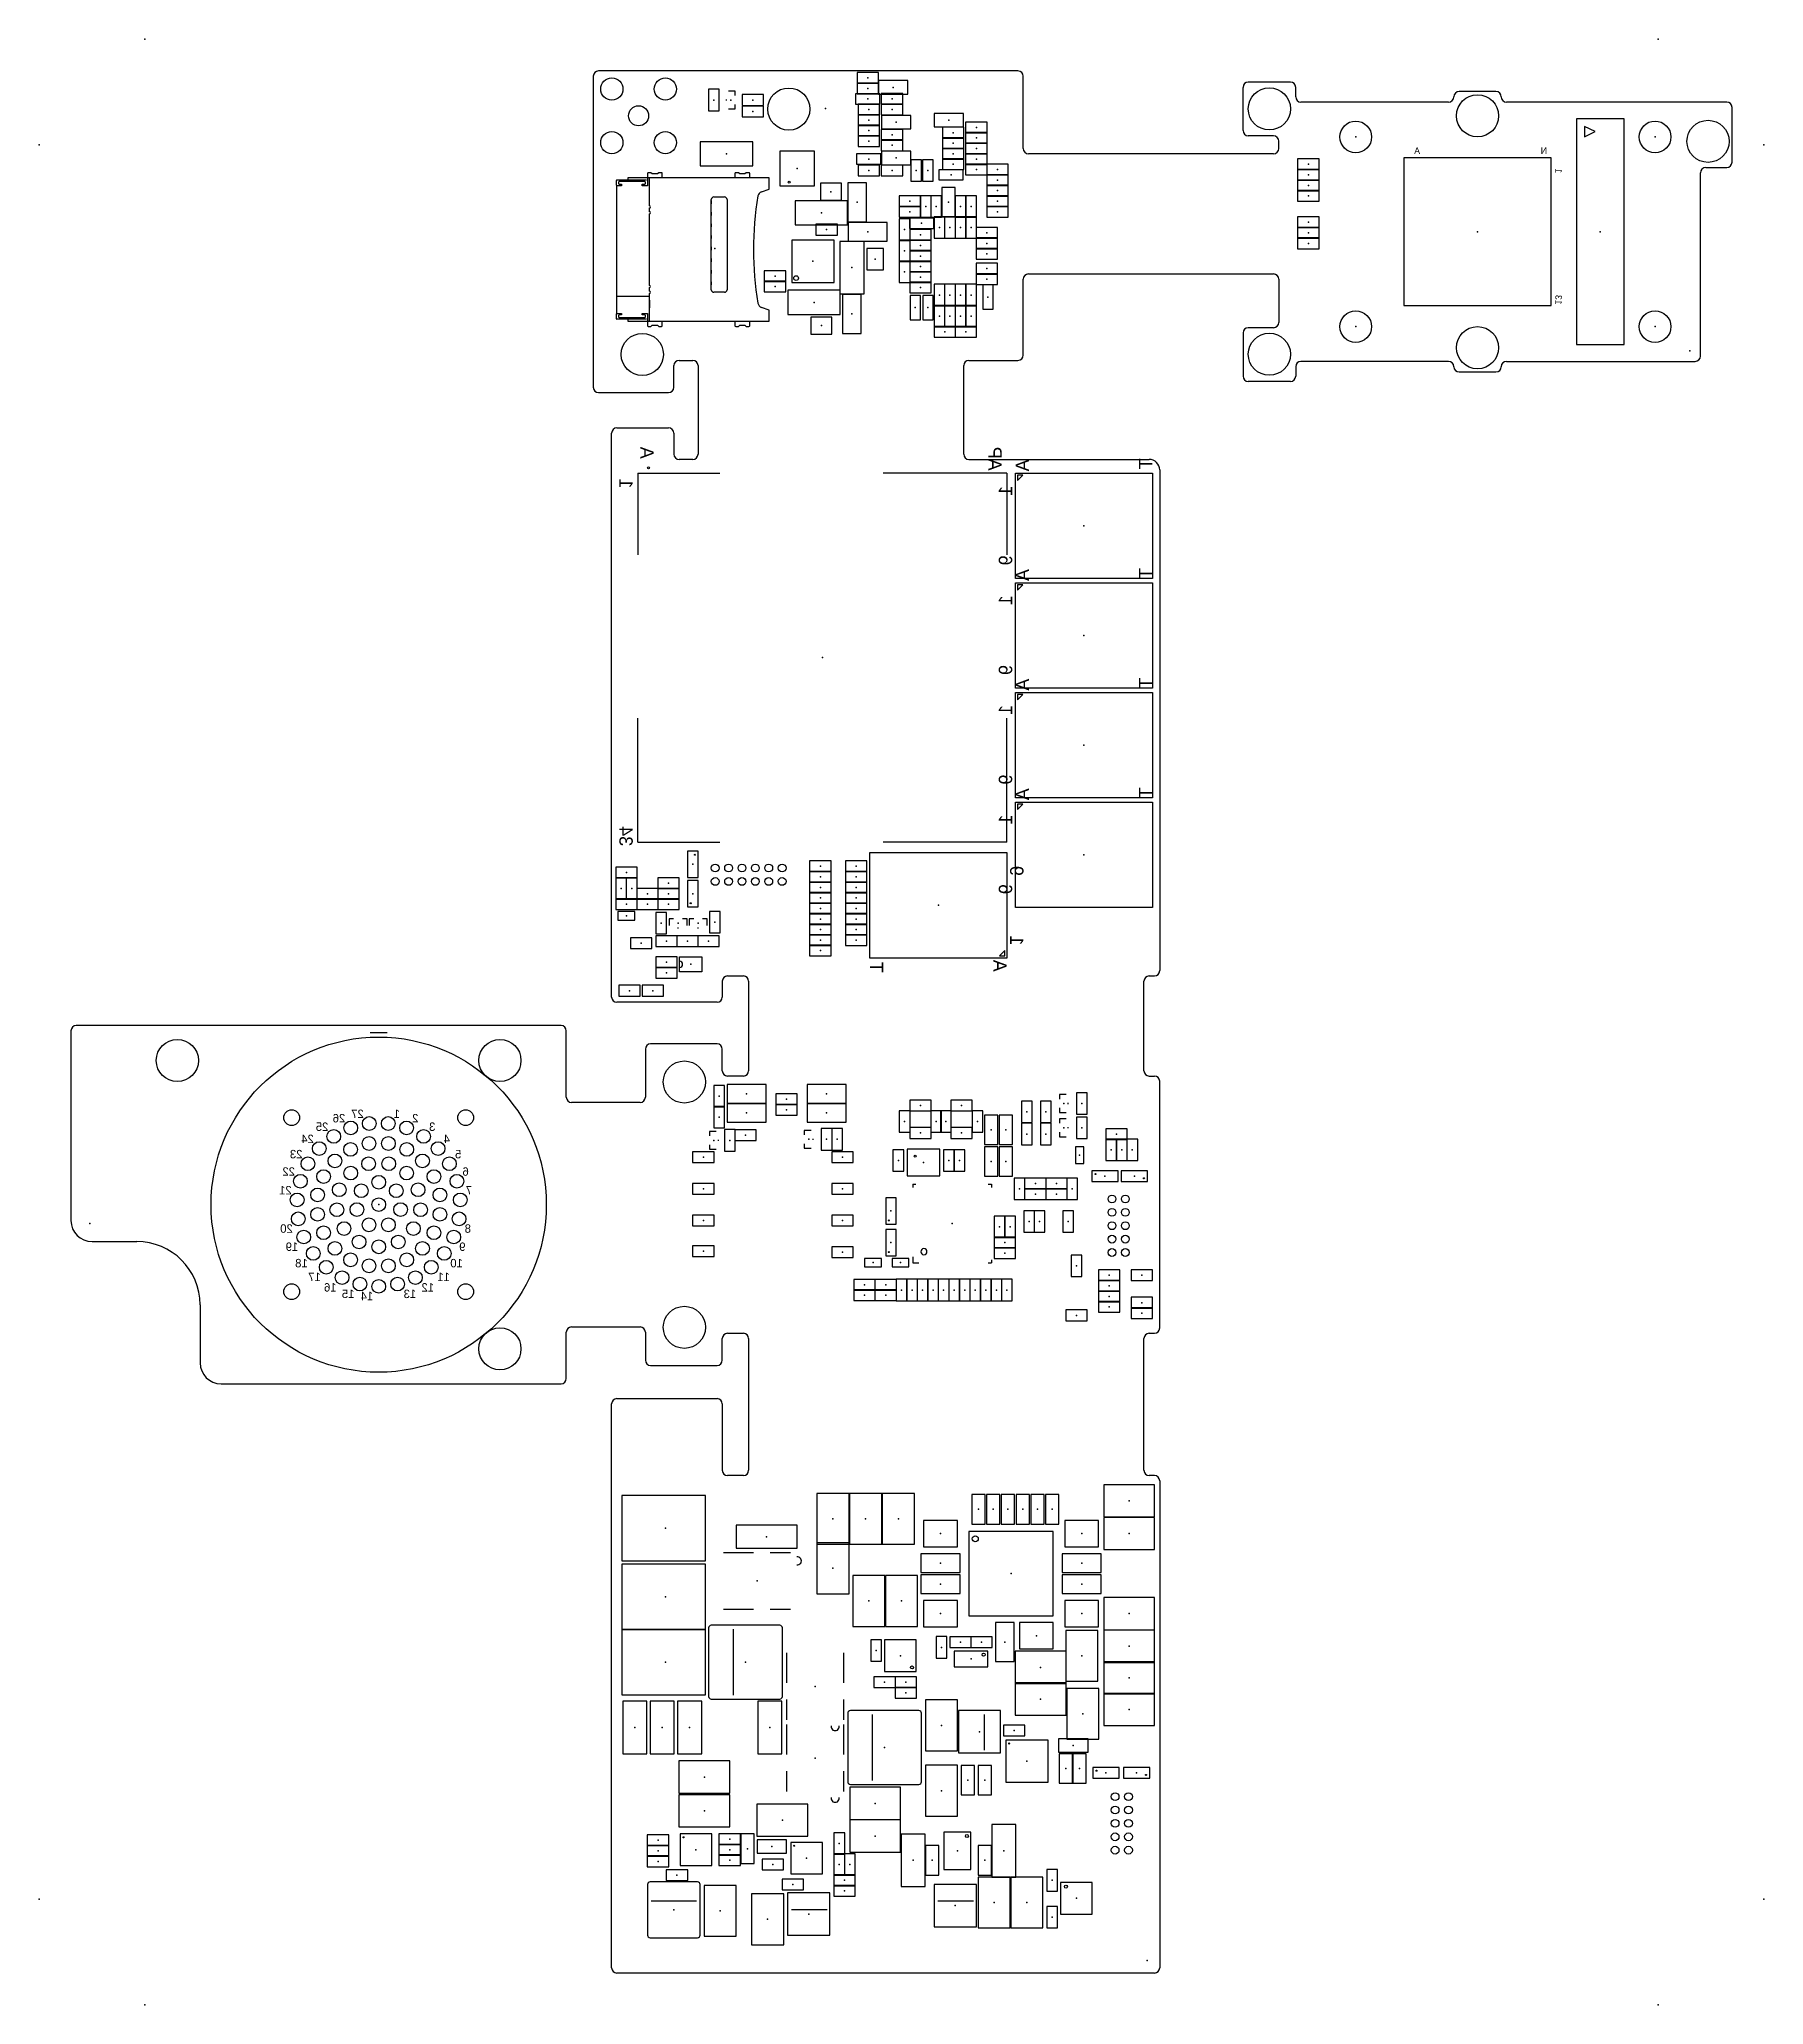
# Model space of a CAD drawing. Extents: x 5 to 169, y 5 to 191.
import ezdxf
from ezdxf.enums import TextEntityAlignment as Align

# ---------------------------------------------------------------- set-up
doc = ezdxf.new("R2010")
doc.units = 0
for name, color, linetype in [('17', 82, 'CONTINUOUS'), ('20', 7, 'CONTINUOUS'), ('22', 253, 'CONTINUOUS'), ('24', 7, 'CONTINUOUS')]:
    doc.layers.add(name, color=color, linetype=linetype)

msp = doc.modelspace()

# ---------------------------------------------------------------- texts
at = {"layer": '22', "text_generation_flag": 2}
for s, p in [('A', (135.45, 181.2)), ('N', (147.45, 181.2))]:
    msp.add_text(s, height=0.6096, dxfattribs=at).set_placement(p, align=Align.TOP_RIGHT)
for s, height, p in [('1', 0.6096, (149.45, 179.2)), ('13', 0.6096, (149.45, 167.2)), ('A', 1.27, (63.3, 152.8)), ('AP', 1.27, (96.3, 152.8)), ('1', 1.27, (61.3, 149.8)), ('34', 1.27, (61.3, 116.8))]:
    msp.add_text(s, height=height, rotation=270, dxfattribs=at).set_placement(p, align=Align.TOP_RIGHT)
for s, rotation, p in [('A', 90, (98.9, 151.6)), ('T', 90, (110.6, 151.7)), ('1', 90, (97.3, 149.1)), ('9', 90, (97.3, 142.5)), ('A', 90, (98.9, 141.2)), ('T', 90, (110.6, 141.3)), ('1', 90, (97.3, 138.7)), ('9', 90, (97.3, 132.1)), ('A', 90, (98.9, 130.8)), ('T', 90, (110.6, 130.9)), ('1', 90, (97.3, 128.3)), ('9', 90, (97.3, 121.7)), ('A', 90, (98.9, 120.4)), ('T', 90, (110.6, 120.5)), ('1', 90, (97.3, 117.9)), ('9', 270, (97.1, 112.1)), ('9', 90, (97.3, 111.3)), ('1', 270, (97.1, 105.5)), ('T', 270, (83.8, 102.9)), ('A', 270, (95.5, 103))]:
    msp.add_text(s, height=1.27, rotation=rotation, dxfattribs=at).set_placement(p)
for s, p in [('26', (34.029, 88.703)), ('27', (35.78, 89.118)), ('1', (39.22, 89.118)), ('2', (40.971, 88.703)), ('25', (32.421, 87.895)), ('3', (42.579, 87.895)), ('23', (29.968, 85.295)), ('24', (31.043, 86.738)), ('4', (43.957, 86.738)), ('5', (45.032, 85.295)), ('22', (29.256, 83.643)), ('6', (45.744, 83.643)), ('21', (28.943, 81.871)), ('7', (46.057, 81.871)), ('20', (29.048, 78.234)), ('8', (45.952, 78.234)), ('19', (29.564, 76.51)), ('9', (45.436, 76.51)), ('18', (30.464, 74.952)), ('10', (45.186, 74.952)), ('17', (31.698, 73.643)), ('16', (33.202, 72.654)), ('15', (34.893, 72.039)), ('13', (40.757, 72.039)), ('12', (42.448, 72.654)), ('11', (43.952, 73.643)), ('14', (36.68, 71.83))]:
    msp.add_text(s, height=0.8, dxfattribs=at).set_placement(p)

# ---------------------------------------------------------------- blocks, each defined once
blk = doc.blocks.new('ROUNDP')
blk.add_circle((0, 0), 0.5)

# ---------------------------------------------------------------- linework, layer by layer
at = {"layer": '20'}
for p, q in [((97.85, 188.458), (58.058, 188.458)), ((57.558, 187.958), (57.558, 158.442)), ((98.35, 181.1), (98.35, 187.958)), ((119.2, 182.8), (119.2, 186.9)), ((123.7, 187.4), (119.7, 187.4)), ((124.2, 186), (124.2, 186.9)), ((143.2, 186.5), (139.7, 186.5)), ((138.7, 185.5), (124.7, 185.5)), ((165.1, 185.5), (144.2, 185.5)), ((165.6, 179.8), (165.6, 185)), ((122.1, 182.3), (119.7, 182.3)), ((122.6, 181.1), (122.6, 181.8)), ((122.1, 180.6), (98.85, 180.6)), ((163.1, 179.3), (165.1, 179.3)), ((162.6, 161.4), (162.6, 178.8)), ((98.35, 161.5), (98.35, 168.7)), ((98.85, 169.2), (122.1, 169.2)), ((122.6, 168.7), (122.6, 164.6)), ((122.1, 164.1), (119.7, 164.1)), ((119.2, 163.6), (119.2, 159.5)), ((65.2, 158.442), (65.2, 160.5)), ((65.7, 161), (67, 161)), ((67.5, 160.5), (67.5, 152.1)), ((92.7, 152.1), (92.7, 160.5)), ((93.2, 161), (97.85, 161)), ((124.2, 160.4), (124.2, 159.5)), ((138.7, 160.9), (124.7, 160.9)), ((144.2, 160.9), (162.1, 160.9)), ((123.7, 159), (119.7, 159)), ((139.7, 159.9), (143.2, 159.9)), ((58.058, 157.942), (64.7, 157.942)), ((59.3, 100.6), (59.3, 154.1)), ((59.8, 154.6), (64.7, 154.6)), ((65.2, 154.1), (65.2, 152.1)), ((67, 151.6), (65.7, 151.6)), ((93.2, 151.6), (110.3, 151.6)), ((111.3, 150.6), (111.3, 103.1)), ((70.3, 102.6), (71.8, 102.6)), ((110.3, 102.6), (110.8, 102.6)), ((69.8, 102.1), (69.8, 100.6)), ((72.3, 102.1), (72.3, 93.6)), ((109.8, 93.6), (109.8, 102.1)), ((69.3, 100.1), (59.8, 100.1)), ((8, 97.4), (8, 79.4)), ((54.5, 97.9), (8.5, 97.9)), ((55, 91.1), (55, 97.4)), ((62.5, 95.658), (62.5, 91.1)), ((69.3, 96.158), (63, 96.158)), ((69.8, 93.6), (69.8, 95.658)), ((71.8, 93.1), (70.3, 93.1)), ((110.3, 93.1), (110.8, 93.1)), ((111.3, 69.2), (111.3, 92.6)), ((62, 90.6), (55.5, 90.6)), ((10, 77.4), (14.252, 77.4)), ((20.252, 71.4), (20.252, 65.9)), ((55.5, 69.3), (62, 69.3)), ((55, 64.4), (55, 68.8)), ((62.5, 68.8), (62.5, 66.142)), ((69.8, 66.142), (69.8, 68.2)), ((70.3, 68.7), (71.8, 68.7)), ((72.3, 68.2), (72.3, 55.7)), ((109.8, 55.7), (109.8, 68.2)), ((110.3, 68.7), (110.8, 68.7)), ((63, 65.642), (69.3, 65.642)), ((22.252, 63.9), (54.5, 63.9)), ((59.3, 8.5), (59.3, 62)), ((59.8, 62.5), (69.3, 62.5)), ((69.8, 62), (69.8, 55.7)), ((71.8, 55.2), (70.3, 55.2)), ((110.8, 55.2), (110.3, 55.2)), ((111.3, 54.7), (111.3, 8.5)), ((110.8, 8), (59.8, 8))]:
    msp.add_line(p, q, dxfattribs=at)
for centre, radius in [((76.108, 184.838), 2), ((121.7, 184.856), 2), ((141.45, 184.2), 2), ((129.9, 182.2), 1.5), ((158.3, 182.2), 1.5), ((163.321, 181.778), 2), ((129.9, 164.2), 1.5), ((141.45, 162.2), 2), ((158.3, 164.2), 1.5), ((62.208, 161.562), 2), ((121.7, 161.58), 2), ((69.125, 112.835), 0.37), ((69.125, 111.565), 0.37), ((70.395, 112.835), 0.37), ((70.395, 111.565), 0.37), ((71.665, 112.835), 0.37), ((71.665, 111.565), 0.37), ((72.935, 112.835), 0.37), ((72.935, 111.565), 0.37), ((74.205, 112.835), 0.37), ((74.205, 111.565), 0.37), ((75.475, 112.835), 0.37), ((75.475, 111.565), 0.37), ((18.1, 94.578), 2), ((48.7, 94.578), 2), ((66.2, 92.538), 2), ((106.765, 81.44), 0.37), ((106.765, 80.17), 0.37), ((108.035, 81.44), 0.37), ((108.035, 80.17), 0.37), ((106.765, 78.9), 0.37), ((108.035, 78.9), 0.37), ((106.765, 77.63), 0.37), ((106.765, 76.36), 0.37), ((108.035, 77.63), 0.37), ((108.035, 76.36), 0.37), ((66.2, 69.262), 2), ((48.7, 67.222), 2), ((107.065, 24.74), 0.37), ((108.335, 24.74), 0.37), ((107.065, 23.47), 0.37), ((107.065, 22.2), 0.37), ((108.335, 23.47), 0.37), ((108.335, 22.2), 0.37), ((107.065, 20.93), 0.37), ((108.335, 20.93), 0.37), ((107.065, 19.66), 0.37), ((108.335, 19.66), 0.37)]:
    msp.add_circle(centre, radius, dxfattribs=at)
for centre, radius, start, end in [((58.058, 187.958), 0.5, 90, 180), ((97.85, 187.958), 0.5, 0, 90), ((119.7, 186.9), 0.5, 90, 180), ((123.7, 186.9), 0.5, 0, 90), ((139.7, 186), 0.5, 90, 180), ((143.2, 186), 0.5, 0, 90), ((124.7, 186), 0.5, 180, 270), ((138.7, 186), 0.5, 270, 0), ((144.2, 186), 0.5, 180, 270), ((165.1, 185), 0.5, 0, 90), ((119.7, 182.8), 0.5, 180, 270), ((98.85, 181.1), 0.5, 180, 270), ((122.1, 181.8), 0.5, 0, 90), ((122.1, 181.1), 0.5, 270, 0), ((163.1, 178.8), 0.5, 90, 180), ((165.1, 179.8), 0.5, 270, 0), ((98.85, 168.7), 0.5, 90, 180), ((122.1, 168.7), 0.5, 0, 90), ((119.7, 163.6), 0.5, 90, 180), ((122.1, 164.6), 0.5, 270, 0), ((65.7, 160.5), 0.5, 90, 180), ((67, 160.5), 0.5, 0, 90), ((93.2, 160.5), 0.5, 90, 180), ((97.85, 161.5), 0.5, 270, 0), ((124.7, 160.4), 0.5, 90, 180), ((138.7, 160.4), 0.5, 0, 90), ((139.7, 160.4), 0.5, 180, 270), ((143.2, 160.4), 0.5, 270, 0), ((144.2, 160.4), 0.5, 90, 180), ((162.1, 161.4), 0.5, 270, 0), ((119.7, 159.5), 0.5, 180, 270), ((123.7, 159.5), 0.5, 270, 0), ((58.058, 158.442), 0.5, 180, 270), ((64.7, 158.442), 0.5, 270, 0), ((59.8, 154.1), 0.5, 90, 180), ((64.7, 154.1), 0.5, 0, 90), ((65.7, 152.1), 0.5, 180, 270), ((67, 152.1), 0.5, 270, 0), ((93.2, 152.1), 0.5, 180, 270), ((110.3, 150.6), 1, 0, 90), ((70.3, 102.1), 0.5, 90, 180), ((71.8, 102.1), 0.5, 0, 90), ((110.3, 102.1), 0.5, 90, 180), ((110.8, 103.1), 0.5, 270, 0), ((59.8, 100.6), 0.5, 180, 270), ((69.3, 100.6), 0.5, 270, 0), ((8.5, 97.4), 0.5, 90, 180), ((54.5, 97.4), 0.5, 0, 90), ((63, 95.658), 0.5, 90, 180), ((69.3, 95.658), 0.5, 0, 90), ((70.3, 93.6), 0.5, 180, 270), ((71.8, 93.6), 0.5, 270, 0), ((110.3, 93.6), 0.5, 180, 270), ((110.8, 92.6), 0.5, 0, 90), ((55.5, 91.1), 0.5, 180, 270), ((62, 91.1), 0.5, 270, 0), ((10, 79.4), 2, 180, 270), ((14.252, 71.4), 6, 0, 90), ((55.5, 68.8), 0.5, 90, 180), ((62, 68.8), 0.5, 0, 90), ((110.8, 69.2), 0.5, 270, 0), ((70.3, 68.2), 0.5, 90, 180), ((71.8, 68.2), 0.5, 0, 90), ((110.3, 68.2), 0.5, 90, 180), ((22.252, 65.9), 2, 180, 270), ((63, 66.142), 0.5, 180, 270), ((69.3, 66.142), 0.5, 270, 0), ((54.5, 64.4), 0.5, 270, 0), ((59.8, 62), 0.5, 90, 180), ((69.3, 62), 0.5, 0, 90), ((70.3, 55.7), 0.5, 180, 270), ((71.8, 55.7), 0.5, 270, 0), ((110.3, 55.7), 0.5, 180, 270), ((110.8, 54.7), 0.5, 0, 90), ((59.8, 8.5), 0.5, 180, 270), ((110.8, 8.5), 0.5, 270, 0)]:
    msp.add_arc(centre, radius, start, end, dxfattribs=at)
at = {"layer": '22'}
for p, q in [((69.508, 186.716), (68.492, 186.716)), ((68.492, 186.716), (68.492, 184.684)), ((69.508, 184.684), (69.508, 186.716)), ((71.025, 186.55), (70.375, 186.55)), ((71.025, 186.118), (71.025, 186.55)), ((84.616, 188.308), (82.584, 188.308)), ((82.584, 188.308), (82.584, 187.292)), ((84.616, 187.308), (82.584, 187.308)), ((82.584, 187.308), (82.584, 186.292)), ((82.584, 187.292), (84.616, 187.292)), ((87.397, 187.535), (84.603, 187.535)), ((84.603, 187.535), (84.603, 186.265)), ((84.616, 187.292), (84.616, 188.308)), ((84.616, 186.292), (84.616, 187.308)), ((87.397, 186.265), (87.397, 187.535)), ((68.492, 184.684), (69.508, 184.684)), ((70.175, 185.752), (70.175, 185.648)), ((70.375, 184.85), (71.025, 184.85)), ((71.025, 184.85), (71.025, 185.282)), ((73.716, 186.208), (71.684, 186.208)), ((71.684, 186.208), (71.684, 185.192)), ((71.684, 185.192), (73.716, 185.192)), ((73.716, 185.108), (71.684, 185.108)), ((71.684, 185.108), (71.684, 184.092)), ((73.716, 185.192), (73.716, 186.208)), ((73.716, 184.092), (73.716, 185.108)), ((84.7542, 186.289), (82.4458, 186.289)), ((82.4458, 186.289), (82.4458, 185.311)), ((82.4458, 185.311), (84.7542, 185.311)), ((82.584, 186.292), (84.616, 186.292)), ((84.716, 185.308), (82.684, 185.308)), ((82.684, 185.308), (82.684, 184.292)), ((84.603, 186.265), (87.397, 186.265)), ((84.716, 184.292), (84.716, 185.308)), ((84.7542, 185.311), (84.7542, 186.289)), ((86.916, 186.308), (84.884, 186.308)), ((84.884, 186.308), (84.884, 185.292)), ((86.916, 185.308), (84.884, 185.308)), ((84.884, 185.308), (84.884, 184.292)), ((84.884, 185.292), (86.916, 185.292)), ((86.916, 185.292), (86.916, 186.308)), ((86.916, 184.292), (86.916, 185.308)), ((71.684, 184.092), (73.716, 184.092)), ((84.716, 184.308), (82.684, 184.308)), ((82.684, 184.308), (82.684, 183.292)), ((82.684, 184.292), (84.716, 184.292)), ((84.716, 183.308), (82.684, 183.308)), ((82.684, 183.308), (82.684, 182.292)), ((82.684, 183.292), (84.716, 183.292)), ((84.716, 183.292), (84.716, 184.308)), ((84.716, 182.292), (84.716, 183.308)), ((84.884, 184.292), (86.916, 184.292)), ((86.916, 182.908), (84.884, 182.908)), ((84.884, 182.908), (84.884, 181.892)), ((87.697, 184.235), (84.903, 184.235)), ((84.903, 184.235), (84.903, 182.965)), ((84.903, 182.965), (87.697, 182.965)), ((86.916, 181.892), (86.916, 182.908)), ((87.697, 182.965), (87.697, 184.235)), ((92.697, 184.435), (89.903, 184.435)), ((89.903, 184.435), (89.903, 183.165)), ((89.903, 183.165), (92.697, 183.165)), ((92.716, 183.108), (90.684, 183.108)), ((90.684, 183.108), (90.684, 182.092)), ((92.697, 183.165), (92.697, 184.435)), ((92.716, 182.092), (92.716, 183.108)), ((94.916, 183.608), (92.884, 183.608)), ((92.884, 183.608), (92.884, 182.592)), ((94.916, 182.592), (94.916, 183.608)), ((155.35, 183.9), (150.85, 183.9)), ((150.85, 183.9), (150.85, 162.5)), ((151.6, 183.2), (151.6, 182.2)), ((152.6, 182.7), (151.6, 183.2)), ((155.35, 162.5), (155.35, 183.9)), ((72.6892, 181.743), (67.7108, 181.743)), ((67.7108, 181.743), (67.7108, 179.457)), ((72.6892, 179.457), (72.6892, 181.743)), ((84.716, 182.308), (82.684, 182.308)), ((82.684, 182.308), (82.684, 181.292)), ((82.684, 182.292), (84.716, 182.292)), ((82.684, 181.292), (84.716, 181.292)), ((84.716, 181.292), (84.716, 182.308)), ((86.916, 181.908), (84.884, 181.908)), ((84.884, 181.908), (84.884, 180.892)), ((84.884, 181.892), (86.916, 181.892)), ((84.884, 180.892), (86.916, 180.892)), ((86.916, 180.892), (86.916, 181.908)), ((92.716, 182.108), (90.684, 182.108)), ((90.684, 182.108), (90.684, 181.092)), ((90.684, 182.092), (92.716, 182.092)), ((92.716, 181.108), (90.684, 181.108)), ((90.684, 181.108), (90.684, 180.092)), ((90.684, 181.092), (92.716, 181.092)), ((92.716, 181.092), (92.716, 182.108)), ((92.716, 180.092), (92.716, 181.108)), ((94.916, 182.608), (92.884, 182.608)), ((92.884, 182.608), (92.884, 181.592)), ((92.884, 182.592), (94.916, 182.592)), ((94.916, 181.608), (92.884, 181.608)), ((92.884, 181.608), (92.884, 180.592)), ((92.884, 181.592), (94.916, 181.592)), ((94.916, 181.592), (94.916, 182.608)), ((94.916, 180.592), (94.916, 181.608)), ((151.6, 182.2), (152.6, 182.7)), ((67.7108, 179.457), (72.6892, 179.457)), ((75.25, 180.85), (75.25, 177.55)), ((78.55, 180.85), (75.25, 180.85)), ((78.55, 177.55), (78.55, 180.85)), ((84.8542, 180.589), (82.5458, 180.589)), ((82.5458, 180.589), (82.5458, 179.611)), ((82.5458, 179.611), (84.8542, 179.611)), ((84.716, 179.508), (82.684, 179.508)), ((82.684, 179.508), (82.684, 178.492)), ((84.716, 178.492), (84.716, 179.508)), ((84.8542, 179.611), (84.8542, 180.589)), ((86.916, 179.508), (84.884, 179.508)), ((84.884, 179.508), (84.884, 178.492)), ((87.697, 180.835), (84.903, 180.835)), ((84.903, 180.835), (84.903, 179.565)), ((84.903, 179.565), (87.697, 179.565)), ((86.916, 178.492), (86.916, 179.508)), ((88.708, 180.016), (87.692, 180.016)), ((87.692, 180.016), (87.692, 177.984)), ((87.697, 179.565), (87.697, 180.835)), ((88.708, 177.984), (88.708, 180.016)), ((88.792, 180.016), (88.792, 177.984)), ((89.808, 180.016), (88.792, 180.016)), ((89.808, 177.984), (89.808, 180.016)), ((92.6542, 179.089), (90.3458, 179.089)), ((90.3458, 179.089), (90.3458, 178.111)), ((92.716, 180.108), (90.684, 180.108)), ((90.684, 180.108), (90.684, 179.092)), ((90.684, 180.092), (92.716, 180.092)), ((90.684, 179.092), (92.716, 179.092)), ((92.6542, 178.111), (92.6542, 179.089)), ((92.716, 179.092), (92.716, 180.108)), ((94.916, 180.608), (92.884, 180.608)), ((92.884, 180.608), (92.884, 179.592)), ((92.884, 180.592), (94.916, 180.592)), ((94.916, 179.608), (92.884, 179.608)), ((92.884, 179.608), (92.884, 178.592)), ((92.884, 179.592), (94.916, 179.592)), ((96.916, 179.608), (94.884, 179.608)), ((94.884, 179.608), (94.884, 178.592)), ((94.916, 179.592), (94.916, 180.608)), ((94.916, 178.592), (94.916, 179.608)), ((96.916, 178.592), (96.916, 179.608)), ((126.416, 180.108), (124.384, 180.108)), ((124.384, 180.108), (124.384, 179.092)), ((126.416, 179.108), (124.384, 179.108)), ((124.384, 179.108), (124.384, 178.092)), ((124.384, 179.092), (126.416, 179.092)), ((126.416, 179.092), (126.416, 180.108)), ((126.416, 178.092), (126.416, 179.108)), ((148.45, 180.2), (134.45, 180.2)), ((134.45, 180.2), (134.45, 166.2)), ((148.45, 166.2), (148.45, 180.2)), ((59.75, 177.605), (59.75, 178.065)), ((60.25, 177.555), (59.75, 177.555)), ((59.75, 177.555), (59.75, 167.0841)), ((59.8, 178.115), (62.62, 178.115)), ((60, 177.955), (59.95, 177.905)), ((59.95, 177.905), (59.95, 177.755)), ((59.95, 177.755), (60, 177.705)), ((62.45, 177.955), (60, 177.955)), ((60, 177.705), (60.25, 177.705)), ((60.25, 177.705), (60.25, 177.555)), ((62.9, 178.305), (60.85, 178.305)), ((60.85, 178.305), (60.85, 178.125)), ((62.2, 177.555), (62.2, 177.705)), ((62.2, 177.705), (62.45, 177.705)), ((62.7, 177.555), (62.2, 177.555)), ((62.5, 177.905), (62.45, 177.955)), ((62.45, 177.705), (62.5, 177.755)), ((62.5, 177.755), (62.5, 177.905)), ((62.695, 178.725), (62.695, 178.055)), ((62.695, 178.055), (62.7, 178.055)), ((62.7, 178.055), (62.7, 177.555)), ((63.025, 178.805), (62.775, 178.805)), ((64.105, 178.305), (62.9, 178.305)), ((62.9, 175.655), (62.9, 178.305)), ((63.15, 178.685), (63.025, 178.805)), ((63.65, 178.685), (63.15, 178.685)), ((63.775, 178.805), (63.65, 178.685)), ((64.025, 178.805), (63.775, 178.805)), ((64.105, 178.305), (64.105, 178.725)), ((70.995, 178.305), (64.105, 178.305)), ((70.995, 178.725), (70.995, 178.305)), ((72.405, 178.305), (70.995, 178.305)), ((71.325, 178.805), (71.075, 178.805)), ((71.45, 178.685), (71.325, 178.805)), ((71.95, 178.685), (71.45, 178.685)), ((72.075, 178.805), (71.95, 178.685)), ((72.325, 178.805), (72.075, 178.805)), ((72.405, 178.305), (72.405, 178.725)), ((74.25, 178.305), (72.405, 178.305)), ((73.5052, 176.9839), (74.25, 177.255)), ((74.25, 177.255), (74.25, 178.305)), ((75.25, 177.55), (78.55, 177.55)), ((79.1, 177.8), (79.1, 176.2)), ((81.1, 177.8), (79.1, 177.8)), ((81.1, 176.2), (81.1, 177.8)), ((81.711, 177.8542), (81.711, 174.1458)), ((83.489, 177.8542), (81.711, 177.8542)), ((82.684, 178.492), (84.716, 178.492)), ((83.489, 174.1458), (83.489, 177.8542)), ((84.884, 178.492), (86.916, 178.492)), ((87.692, 177.984), (88.708, 177.984)), ((88.792, 177.984), (89.808, 177.984)), ((90.3458, 178.111), (92.6542, 178.111)), ((91.885, 177.397), (90.615, 177.397)), ((90.615, 177.397), (90.615, 174.603)), ((91.885, 174.603), (91.885, 177.397)), ((92.884, 178.592), (94.916, 178.592)), ((96.916, 178.608), (94.884, 178.608)), ((94.884, 178.608), (94.884, 177.592)), ((94.884, 178.592), (96.916, 178.592)), ((96.916, 177.608), (94.884, 177.608)), ((94.884, 177.608), (94.884, 176.592)), ((94.884, 177.592), (96.916, 177.592)), ((96.916, 177.592), (96.916, 178.608)), ((96.916, 176.592), (96.916, 177.608)), ((126.416, 178.108), (124.384, 178.108)), ((124.384, 178.108), (124.384, 177.092)), ((124.384, 178.092), (126.416, 178.092)), ((126.416, 177.092), (126.416, 178.108)), ((62.9, 175.105), (62.9, 175.455)), ((68.7486, 176.155), (68.7486, 175.855)), ((68.75, 167.705), (68.75, 176.255)), ((69, 176.505), (70, 176.505)), ((70.25, 176.255), (70.25, 167.705)), ((81.6892, 176.143), (76.7108, 176.143)), ((76.7108, 176.143), (76.7108, 173.857)), ((79.1, 176.2), (81.1, 176.2)), ((81.6892, 173.857), (81.6892, 176.143)), ((88.616, 176.608), (86.584, 176.608)), ((86.584, 176.608), (86.584, 175.592)), ((88.616, 175.608), (86.584, 175.608)), ((86.584, 175.608), (86.584, 174.592)), ((86.584, 175.592), (88.616, 175.592)), ((88.592, 176.616), (88.592, 174.584)), ((89.608, 176.616), (88.592, 176.616)), ((88.616, 175.592), (88.616, 176.608)), ((88.616, 174.592), (88.616, 175.608)), ((89.592, 176.616), (89.592, 174.584)), ((90.608, 176.616), (89.592, 176.616)), ((89.608, 174.584), (89.608, 176.616)), ((90.608, 174.584), (90.608, 176.616)), ((92.908, 176.616), (91.892, 176.616)), ((91.892, 176.616), (91.892, 174.584)), ((93.908, 176.616), (92.892, 176.616)), ((92.892, 176.616), (92.892, 174.584)), ((92.908, 174.584), (92.908, 176.616)), ((93.908, 174.584), (93.908, 176.616)), ((96.916, 176.608), (94.884, 176.608)), ((94.884, 176.608), (94.884, 175.592)), ((94.884, 176.592), (96.916, 176.592)), ((96.916, 175.608), (94.884, 175.608)), ((94.884, 175.608), (94.884, 174.592)), ((94.884, 175.592), (96.916, 175.592)), ((96.916, 175.592), (96.916, 176.608)), ((96.916, 174.592), (96.916, 175.608)), ((126.416, 177.108), (124.384, 177.108)), ((124.384, 177.108), (124.384, 176.092)), ((124.384, 177.092), (126.416, 177.092)), ((124.384, 176.092), (126.416, 176.092)), ((126.416, 176.092), (126.416, 177.108)), ((62.9, 168.105), (62.9, 174.905)), ((68.7486, 175.055), (68.7486, 174.755)), ((68.7486, 173.955), (68.7486, 173.655)), ((76.7108, 173.857), (81.6892, 173.857)), ((80.716, 173.908), (78.684, 173.908)), ((78.684, 173.908), (78.684, 172.892)), ((80.716, 172.892), (80.716, 173.908)), ((81.711, 174.1458), (83.489, 174.1458)), ((85.4542, 174.089), (81.7458, 174.089)), ((81.7458, 174.089), (81.7458, 172.311)), ((85.4542, 172.311), (85.4542, 174.089)), ((86.584, 174.592), (88.616, 174.592)), ((87.608, 174.416), (86.592, 174.416)), ((86.592, 174.416), (86.592, 172.384)), ((89.8542, 174.489), (87.5458, 174.489)), ((87.5458, 174.489), (87.5458, 173.511)), ((87.5458, 173.511), (89.8542, 173.511)), ((89.616, 173.408), (87.584, 173.408)), ((87.584, 173.408), (87.584, 172.392)), ((87.608, 172.384), (87.608, 174.416)), ((88.592, 174.584), (89.608, 174.584)), ((89.592, 174.584), (90.608, 174.584)), ((89.616, 172.392), (89.616, 173.408)), ((89.8542, 173.511), (89.8542, 174.489)), ((89.892, 174.616), (89.892, 172.584)), ((90.908, 174.616), (89.892, 174.616)), ((90.615, 174.603), (91.885, 174.603)), ((90.892, 174.616), (90.892, 172.584)), ((91.908, 174.616), (90.892, 174.616)), ((90.908, 172.584), (90.908, 174.616)), ((91.892, 174.616), (91.892, 172.584)), ((92.908, 174.616), (91.892, 174.616)), ((91.892, 174.584), (92.908, 174.584)), ((91.908, 172.584), (91.908, 174.616)), ((92.892, 174.616), (92.892, 172.584)), ((93.908, 174.616), (92.892, 174.616)), ((92.892, 174.584), (93.908, 174.584)), ((92.908, 172.584), (92.908, 174.616)), ((95.916, 173.608), (93.884, 173.608)), ((93.884, 173.608), (93.884, 172.592)), ((93.908, 172.584), (93.908, 174.616)), ((94.884, 174.592), (96.916, 174.592)), ((95.916, 172.592), (95.916, 173.608)), ((126.416, 174.608), (124.384, 174.608)), ((124.384, 174.608), (124.384, 173.592)), ((126.416, 173.608), (124.384, 173.608)), ((124.384, 173.608), (124.384, 172.592)), ((124.384, 173.592), (126.416, 173.592)), ((126.416, 173.592), (126.416, 174.608)), ((126.416, 172.592), (126.416, 173.608)), ((68.7486, 172.855), (68.7486, 172.555)), ((68.7486, 171.755), (68.7486, 171.455)), ((76.4, 172.4), (76.4, 168.4)), ((80.4, 172.4), (76.4, 172.4)), ((78.684, 172.892), (80.716, 172.892)), ((80.4, 168.4), (80.4, 172.4)), ((80.957, 172.2892), (80.957, 167.3108)), ((83.243, 172.2892), (80.957, 172.2892)), ((81.7458, 172.311), (85.4542, 172.311)), ((83.243, 167.3108), (83.243, 172.2892)), ((85.1, 171.6), (83.5, 171.6)), ((83.5, 171.6), (83.5, 169.6)), ((85.1, 169.6), (85.1, 171.6)), ((86.592, 172.416), (86.592, 170.384)), ((87.608, 172.416), (86.592, 172.416)), ((86.592, 172.384), (87.608, 172.384)), ((89.616, 172.408), (87.584, 172.408)), ((87.584, 172.408), (87.584, 171.392)), ((87.584, 172.392), (89.616, 172.392)), ((87.608, 170.384), (87.608, 172.416)), ((89.616, 171.392), (89.616, 172.408)), ((89.892, 172.584), (90.908, 172.584)), ((90.892, 172.584), (91.908, 172.584)), ((91.892, 172.584), (92.908, 172.584)), ((92.892, 172.584), (93.908, 172.584)), ((95.916, 172.608), (93.884, 172.608)), ((93.884, 172.608), (93.884, 171.592)), ((93.884, 172.592), (95.916, 172.592)), ((95.916, 171.608), (93.884, 171.608)), ((93.884, 171.608), (93.884, 170.592)), ((93.884, 171.592), (95.916, 171.592)), ((95.916, 171.592), (95.916, 172.608)), ((95.916, 170.592), (95.916, 171.608)), ((126.416, 172.608), (124.384, 172.608)), ((124.384, 172.608), (124.384, 171.592)), ((124.384, 172.592), (126.416, 172.592)), ((124.384, 171.592), (126.416, 171.592)), ((126.416, 171.592), (126.416, 172.608)), ((68.7486, 170.655), (68.7486, 170.355)), ((87.608, 170.416), (86.592, 170.416)), ((86.592, 170.416), (86.592, 168.384)), ((86.592, 170.384), (87.608, 170.384)), ((89.616, 171.408), (87.584, 171.408)), ((87.584, 171.408), (87.584, 170.392)), ((87.584, 171.392), (89.616, 171.392)), ((89.616, 170.408), (87.584, 170.408)), ((87.584, 170.408), (87.584, 169.392)), ((87.584, 170.392), (89.616, 170.392)), ((87.608, 168.384), (87.608, 170.416)), ((89.616, 170.392), (89.616, 171.408)), ((89.616, 169.392), (89.616, 170.408)), ((93.884, 170.592), (95.916, 170.592)), ((95.916, 170.208), (93.884, 170.208)), ((93.884, 170.208), (93.884, 169.192)), ((95.916, 169.192), (95.916, 170.208)), ((62.9, 167.555), (62.9, 167.905)), ((68.7486, 169.555), (68.7486, 169.255)), ((68.7486, 168.455), (68.7486, 168.155)), ((75.816, 169.508), (73.784, 169.508)), ((73.784, 169.508), (73.784, 168.492)), ((75.816, 168.508), (73.784, 168.508)), ((73.784, 168.508), (73.784, 167.492)), ((73.784, 168.492), (75.816, 168.492)), ((75.816, 168.492), (75.816, 169.508)), ((75.816, 167.492), (75.816, 168.508)), ((76.4, 168.4), (80.4, 168.4)), ((83.5, 169.6), (85.1, 169.6)), ((86.592, 168.384), (87.608, 168.384)), ((89.616, 169.408), (87.584, 169.408)), ((87.584, 169.408), (87.584, 168.392)), ((87.584, 169.392), (89.616, 169.392)), ((89.616, 168.408), (87.584, 168.408)), ((87.584, 168.408), (87.584, 167.392)), ((87.584, 168.392), (89.616, 168.392)), ((89.616, 168.392), (89.616, 169.408)), ((89.616, 167.392), (89.616, 168.408)), ((90.908, 168.216), (89.892, 168.216)), ((89.892, 168.216), (89.892, 166.184)), ((91.908, 168.216), (90.892, 168.216)), ((90.892, 168.216), (90.892, 166.184)), ((90.908, 166.184), (90.908, 168.216)), ((92.908, 168.216), (91.892, 168.216)), ((91.892, 168.216), (91.892, 166.184)), ((91.908, 166.184), (91.908, 168.216)), ((93.908, 168.216), (92.892, 168.216)), ((92.892, 168.216), (92.892, 166.184)), ((92.908, 166.184), (92.908, 168.216)), ((95.916, 169.208), (93.884, 169.208)), ((93.884, 169.208), (93.884, 168.192)), ((93.884, 169.192), (95.916, 169.192)), ((93.884, 168.192), (95.916, 168.192)), ((93.908, 166.184), (93.908, 168.216)), ((94.511, 168.1542), (94.511, 165.8458)), ((95.489, 168.1542), (94.511, 168.1542)), ((95.489, 165.8458), (95.489, 168.1542)), ((95.916, 168.192), (95.916, 169.208)), ((59.75, 167.0841), (62.9, 167.0841)), ((59.75, 167.0841), (59.75, 165.455)), ((62.9, 167.0841), (62.9, 167.355)), ((62.9, 164.705), (62.9, 167.0841)), ((62.9, 166.705), (62.9, 165.985)), ((70, 167.455), (69, 167.455)), ((74.25, 165.755), (73.5052, 166.0261)), ((73.784, 167.492), (75.816, 167.492)), ((80.9892, 167.643), (76.0108, 167.643)), ((76.0108, 167.643), (76.0108, 165.357)), ((80.957, 167.3108), (83.243, 167.3108)), ((80.9892, 165.357), (80.9892, 167.643)), ((82.989, 167.2542), (81.211, 167.2542)), ((81.211, 167.2542), (81.211, 163.5458)), ((82.989, 163.5458), (82.989, 167.2542)), ((87.584, 167.392), (89.616, 167.392)), ((87.611, 167.1542), (87.611, 164.8458)), ((88.589, 167.1542), (87.611, 167.1542)), ((88.589, 164.8458), (88.589, 167.1542)), ((88.811, 167.1542), (88.811, 164.8458)), ((89.789, 167.1542), (88.811, 167.1542)), ((89.789, 164.8458), (89.789, 167.1542)), ((90.908, 166.216), (89.892, 166.216)), ((89.892, 166.216), (89.892, 164.184)), ((89.892, 166.184), (90.908, 166.184)), ((91.908, 166.216), (90.892, 166.216)), ((90.892, 166.216), (90.892, 164.184)), ((90.892, 166.184), (91.908, 166.184)), ((90.908, 164.184), (90.908, 166.216)), ((92.908, 166.216), (91.892, 166.216)), ((91.892, 166.216), (91.892, 164.184)), ((91.892, 166.184), (92.908, 166.184)), ((91.908, 164.184), (91.908, 166.216)), ((92.892, 166.216), (92.892, 164.184)), ((93.908, 166.216), (92.892, 166.216)), ((92.892, 166.184), (93.908, 166.184)), ((92.908, 164.184), (92.908, 166.216)), ((93.908, 164.184), (93.908, 166.216)), ((134.45, 166.2), (148.45, 166.2)), ((59.75, 165.455), (60.25, 165.455)), ((59.75, 164.945), (59.75, 165.405)), ((62.62, 164.895), (59.8, 164.895)), ((60, 165.305), (59.95, 165.255)), ((59.95, 165.255), (59.95, 165.105)), ((59.95, 165.105), (60, 165.055)), ((60.25, 165.305), (60, 165.305)), ((60, 165.055), (62.45, 165.055)), ((60.25, 165.455), (60.25, 165.305)), ((60.85, 164.885), (60.85, 164.705)), ((60.85, 164.705), (62.9, 164.705)), ((62.2, 165.305), (62.2, 165.455)), ((62.2, 165.455), (62.7, 165.455)), ((62.45, 165.305), (62.2, 165.305)), ((62.5, 165.255), (62.45, 165.305)), ((62.45, 165.055), (62.5, 165.105)), ((62.5, 165.105), (62.5, 165.255)), ((62.7, 164.955), (62.695, 164.955)), ((62.695, 164.955), (62.695, 164.285)), ((62.7, 165.455), (62.7, 164.955)), ((62.775, 164.205), (63.025, 164.205)), ((62.9, 164.705), (64.105, 164.705)), ((63.025, 164.205), (63.15, 164.325)), ((63.15, 164.325), (63.65, 164.325)), ((63.65, 164.325), (63.775, 164.205)), ((63.775, 164.205), (64.025, 164.205)), ((64.105, 164.705), (70.995, 164.705)), ((64.105, 164.285), (64.105, 164.705)), ((70.995, 164.705), (72.405, 164.705)), ((70.995, 164.705), (70.995, 164.285)), ((71.075, 164.205), (71.325, 164.205)), ((71.325, 164.205), (71.45, 164.325)), ((71.45, 164.325), (71.95, 164.325)), ((71.95, 164.325), (72.075, 164.205)), ((72.075, 164.205), (72.325, 164.205)), ((72.405, 164.705), (74.25, 164.705)), ((72.405, 164.285), (72.405, 164.705)), ((74.25, 164.705), (74.25, 165.755)), ((76.0108, 165.357), (80.9892, 165.357)), ((78.2, 165.1), (78.2, 163.5)), ((80.2, 165.1), (78.2, 165.1)), ((80.2, 163.5), (80.2, 165.1)), ((87.611, 164.8458), (88.589, 164.8458)), ((88.811, 164.8458), (89.789, 164.8458)), ((91.916, 164.208), (89.884, 164.208)), ((89.884, 164.208), (89.884, 163.192)), ((89.892, 164.184), (90.908, 164.184)), ((90.892, 164.184), (91.908, 164.184)), ((93.916, 164.208), (91.884, 164.208)), ((91.884, 164.208), (91.884, 163.192)), ((91.892, 164.184), (92.908, 164.184)), ((91.916, 163.192), (91.916, 164.208)), ((92.892, 164.184), (93.908, 164.184)), ((93.916, 163.192), (93.916, 164.208)), ((94.511, 165.8458), (95.489, 165.8458)), ((78.2, 163.5), (80.2, 163.5)), ((81.211, 163.5458), (82.989, 163.5458)), ((89.884, 163.192), (91.916, 163.192)), ((91.884, 163.192), (93.916, 163.192)), ((150.85, 162.5), (155.35, 162.5)), ((61.8, 150.3), (61.8, 142.55)), ((61.8, 150.3), (69.55, 150.3)), ((96.8, 150.3), (85.05, 150.3)), ((96.8, 150.3), (96.8, 142.55)), ((97.6, 140.3), (97.6, 150.3)), ((97.6, 150.3), (110.6, 150.3)), ((97.8, 149.6), (98.3, 150.1)), ((97.8, 150.1), (97.8, 149.6)), ((98.3, 150.1), (97.8, 150.1)), ((110.6, 150.3), (110.6, 140.3)), ((110.6, 140.3), (97.6, 140.3)), ((97.6, 129.9), (97.6, 139.9)), ((97.6, 139.9), (110.6, 139.9)), ((110.6, 139.9), (110.6, 129.9)), ((97.8, 139.2), (98.3, 139.7)), ((97.8, 139.7), (97.8, 139.2)), ((98.3, 139.7), (97.8, 139.7)), ((110.6, 129.9), (97.6, 129.9)), ((97.6, 119.5), (97.6, 129.5)), ((97.6, 129.5), (110.6, 129.5)), ((97.8, 128.8), (98.3, 129.3)), ((97.8, 129.3), (97.8, 128.8)), ((98.3, 129.3), (97.8, 129.3)), ((110.6, 129.5), (110.6, 119.5)), ((61.8, 115.3), (61.8, 127.05)), ((96.8, 115.3), (96.8, 127.05)), ((110.6, 119.5), (97.6, 119.5)), ((97.6, 109.1), (97.6, 119.1)), ((97.6, 119.1), (110.6, 119.1)), ((97.8, 118.4), (98.3, 118.9)), ((97.8, 118.9), (97.8, 118.4)), ((98.3, 118.9), (97.8, 118.9)), ((110.6, 119.1), (110.6, 109.1)), ((61.8, 115.3), (69.55, 115.3)), ((66.5, 114.45), (66.5, 111.95)), ((67.5, 114.45), (66.5, 114.45)), ((67.5, 111.95), (67.5, 114.45)), ((83.8, 104.3), (83.8, 114.3)), ((83.8, 114.3), (96.8, 114.3)), ((96.8, 115.3), (85.05, 115.3)), ((96.8, 114.3), (96.8, 104.3)), ((61.716, 112.908), (59.684, 112.908)), ((59.684, 112.908), (59.684, 111.892)), ((59.684, 111.892), (61.716, 111.892)), ((59.692, 111.916), (59.692, 109.884)), ((60.708, 111.916), (59.692, 111.916)), ((60.692, 111.916), (60.692, 109.884)), ((61.708, 111.916), (60.692, 111.916)), ((60.708, 109.884), (60.708, 111.916)), ((61.708, 109.884), (61.708, 111.916)), ((61.716, 111.892), (61.716, 112.908)), ((65.716, 111.908), (63.684, 111.908)), ((63.684, 111.908), (63.684, 110.892)), ((65.716, 110.892), (65.716, 111.908)), ((66.5, 111.95), (67.5, 111.95)), ((80.116, 113.508), (78.084, 113.508)), ((78.084, 113.508), (78.084, 112.492)), ((80.116, 112.508), (78.084, 112.508)), ((78.084, 112.508), (78.084, 111.492)), ((78.084, 112.492), (80.116, 112.492)), ((80.116, 112.492), (80.116, 113.508)), ((80.116, 111.492), (80.116, 112.508)), ((83.516, 113.508), (81.484, 113.508)), ((81.484, 113.508), (81.484, 112.492)), ((83.516, 112.508), (81.484, 112.508)), ((81.484, 112.508), (81.484, 111.492)), ((81.484, 112.492), (83.516, 112.492)), ((83.516, 112.492), (83.516, 113.508)), ((83.516, 111.492), (83.516, 112.508)), ((63.716, 110.908), (61.684, 110.908)), ((61.684, 110.908), (61.684, 109.892)), ((65.716, 110.908), (63.684, 110.908)), ((63.684, 110.908), (63.684, 109.892)), ((63.684, 110.892), (65.716, 110.892)), ((63.716, 109.892), (63.716, 110.908)), ((65.716, 109.892), (65.716, 110.908)), ((66.5, 111.65), (66.5, 109.15)), ((67.5, 111.65), (66.5, 111.65)), ((67.5, 109.15), (67.5, 111.65)), ((80.116, 111.508), (78.084, 111.508)), ((78.084, 111.508), (78.084, 110.492)), ((78.084, 111.492), (80.116, 111.492)), ((80.116, 110.508), (78.084, 110.508)), ((78.084, 110.508), (78.084, 109.492)), ((78.084, 110.492), (80.116, 110.492)), ((80.116, 110.492), (80.116, 111.508)), ((80.116, 109.492), (80.116, 110.508)), ((83.516, 111.508), (81.484, 111.508)), ((81.484, 111.508), (81.484, 110.492)), ((81.484, 111.492), (83.516, 111.492)), ((83.516, 110.508), (81.484, 110.508)), ((81.484, 110.508), (81.484, 109.492)), ((81.484, 110.492), (83.516, 110.492)), ((83.516, 110.492), (83.516, 111.508)), ((83.516, 109.492), (83.516, 110.508)), ((61.716, 109.908), (59.684, 109.908)), ((59.684, 109.908), (59.684, 108.892)), ((59.684, 108.892), (61.716, 108.892)), ((59.692, 109.884), (60.708, 109.884)), ((61.5, 108.7), (59.9, 108.7)), ((59.9, 108.7), (59.9, 107.9)), ((60.692, 109.884), (61.708, 109.884)), ((61.5, 107.9), (61.5, 108.7)), ((63.716, 109.908), (61.684, 109.908)), ((61.684, 109.908), (61.684, 108.892)), ((61.684, 109.892), (63.716, 109.892)), ((61.684, 108.892), (63.716, 108.892)), ((61.716, 108.892), (61.716, 109.908)), ((63.492, 108.616), (63.492, 106.584)), ((64.508, 108.616), (63.492, 108.616)), ((65.716, 109.908), (63.684, 109.908)), ((63.684, 109.908), (63.684, 108.892)), ((63.684, 109.892), (65.716, 109.892)), ((63.684, 108.892), (65.716, 108.892)), ((63.716, 108.892), (63.716, 109.908)), ((64.508, 106.584), (64.508, 108.616)), ((65.716, 108.892), (65.716, 109.908)), ((66.5, 109.15), (67.5, 109.15)), ((68.592, 108.716), (68.592, 106.684)), ((69.608, 108.716), (68.592, 108.716)), ((69.608, 106.684), (69.608, 108.716)), ((80.116, 109.508), (78.084, 109.508)), ((78.084, 109.508), (78.084, 108.492)), ((78.084, 109.492), (80.116, 109.492)), ((80.116, 108.508), (78.084, 108.508)), ((78.084, 108.508), (78.084, 107.492)), ((78.084, 108.492), (80.116, 108.492)), ((80.116, 108.492), (80.116, 109.508)), ((80.116, 107.492), (80.116, 108.508)), ((83.516, 109.508), (81.484, 109.508)), ((81.484, 109.508), (81.484, 108.492)), ((81.484, 109.492), (83.516, 109.492)), ((83.516, 108.508), (81.484, 108.508)), ((81.484, 108.508), (81.484, 107.492)), ((81.484, 108.492), (83.516, 108.492)), ((83.516, 108.492), (83.516, 109.508)), ((83.516, 107.492), (83.516, 108.508)), ((110.6, 109.1), (97.6, 109.1)), ((59.9, 107.9), (61.5, 107.9)), ((65.516, 106.408), (63.484, 106.408)), ((63.484, 106.408), (63.484, 105.392)), ((63.492, 106.584), (64.508, 106.584)), ((64.75, 108.025), (64.75, 107.375)), ((65.182, 108.025), (64.75, 108.025)), ((67.516, 106.408), (65.484, 106.408)), ((65.484, 106.408), (65.484, 105.392)), ((65.516, 105.392), (65.516, 106.408)), ((65.548, 107.175), (65.652, 107.175)), ((66.45, 108.025), (66.018, 108.025)), ((66.45, 107.375), (66.45, 108.025)), ((66.65, 108.025), (66.65, 107.375)), ((67.082, 108.025), (66.65, 108.025)), ((67.448, 107.175), (67.552, 107.175)), ((69.516, 106.408), (67.484, 106.408)), ((67.484, 106.408), (67.484, 105.392)), ((67.516, 105.392), (67.516, 106.408)), ((68.35, 108.025), (67.918, 108.025)), ((68.35, 107.375), (68.35, 108.025)), ((68.592, 106.684), (69.608, 106.684)), ((69.516, 105.392), (69.516, 106.408)), ((80.116, 107.508), (78.084, 107.508)), ((78.084, 107.508), (78.084, 106.492)), ((78.084, 107.492), (80.116, 107.492)), ((80.116, 106.508), (78.084, 106.508)), ((78.084, 106.508), (78.084, 105.492)), ((78.084, 106.492), (80.116, 106.492)), ((80.116, 106.492), (80.116, 107.508)), ((80.116, 105.492), (80.116, 106.508)), ((83.516, 107.508), (81.484, 107.508)), ((81.484, 107.508), (81.484, 106.492)), ((81.484, 107.492), (83.516, 107.492)), ((83.516, 106.508), (81.484, 106.508)), ((81.484, 106.508), (81.484, 105.492)), ((81.484, 106.492), (83.516, 106.492)), ((83.516, 106.492), (83.516, 107.508)), ((83.516, 105.492), (83.516, 106.508)), ((63.116, 106.208), (61.084, 106.208)), ((61.084, 106.208), (61.084, 105.192)), ((61.084, 105.192), (63.116, 105.192)), ((63.116, 105.192), (63.116, 106.208)), ((63.484, 105.392), (65.516, 105.392)), ((65.484, 105.392), (67.516, 105.392)), ((67.484, 105.392), (69.516, 105.392)), ((80.116, 105.508), (78.084, 105.508)), ((78.084, 105.508), (78.084, 104.492)), ((78.084, 105.492), (80.116, 105.492)), ((78.084, 104.492), (80.116, 104.492)), ((80.116, 104.492), (80.116, 105.508)), ((81.484, 105.492), (83.516, 105.492)), ((96.6, 105), (96.1, 104.5)), ((96.1, 104.5), (96.6, 104.5)), ((96.6, 104.5), (96.6, 105)), ((65.516, 104.408), (63.484, 104.408)), ((63.484, 104.408), (63.484, 103.392)), ((65.516, 103.408), (63.484, 103.408)), ((63.484, 103.408), (63.484, 102.392)), ((63.484, 103.392), (65.516, 103.392)), ((65.516, 103.392), (65.516, 104.408)), ((65.516, 102.392), (65.516, 103.408)), ((65.7332, 104.0048), (65.7332, 104.4112)), ((65.7332, 104.4112), (67.8668, 104.4112)), ((65.7332, 103.9286), (65.7332, 104.0048)), ((65.7332, 103.4714), (65.7332, 103.9286)), ((65.7332, 103.4714), (65.7332, 103.9286)), ((65.7332, 103.3952), (65.7332, 103.4714)), ((65.7332, 102.9888), (65.7332, 103.3952)), ((67.8668, 102.9888), (65.7332, 102.9888)), ((66.927, 102.9888), (66.673, 102.9888)), ((67.8668, 104.4112), (67.8668, 102.9888)), ((67.8668, 103.9286), (67.8668, 103.4714)), ((96.8, 104.3), (83.8, 104.3)), ((62.016, 101.708), (59.984, 101.708)), ((59.984, 101.708), (59.984, 100.692)), ((59.984, 100.692), (62.016, 100.692)), ((62.016, 100.692), (62.016, 101.708)), ((64.216, 101.708), (62.184, 101.708)), ((62.184, 101.708), (62.184, 100.692)), ((62.184, 100.692), (64.216, 100.692)), ((63.484, 102.392), (65.516, 102.392)), ((64.216, 100.692), (64.216, 101.708)), ((38, 97.215), (36.4, 97.215)), ((68.992, 92.216), (68.992, 90.184)), ((70.008, 92.216), (68.992, 92.216)), ((70.008, 90.184), (70.008, 92.216)), ((73.9542, 92.289), (70.2458, 92.289)), ((70.2458, 92.289), (70.2458, 90.511)), ((73.9542, 90.511), (73.9542, 92.289)), ((76.916, 91.408), (74.884, 91.408)), ((74.884, 91.408), (74.884, 90.392)), ((76.916, 90.392), (76.916, 91.408)), ((81.5542, 92.289), (77.8458, 92.289)), ((77.8458, 92.289), (77.8458, 90.511)), ((81.5542, 90.511), (81.5542, 92.289)), ((104.408, 91.516), (103.392, 91.516)), ((103.392, 91.516), (103.392, 89.484)), ((104.408, 89.484), (104.408, 91.516)), ((70.008, 90.216), (68.992, 90.216)), ((68.992, 90.216), (68.992, 88.184)), ((68.992, 90.184), (70.008, 90.184)), ((70.008, 88.184), (70.008, 90.216)), ((70.2458, 90.511), (73.9542, 90.511)), ((73.9542, 90.489), (70.2458, 90.489)), ((70.2458, 90.489), (70.2458, 88.711)), ((73.9542, 88.711), (73.9542, 90.489)), ((76.916, 90.408), (74.884, 90.408)), ((74.884, 90.408), (74.884, 89.392)), ((74.884, 90.392), (76.916, 90.392)), ((76.916, 89.392), (76.916, 90.408)), ((77.8458, 90.511), (81.5542, 90.511)), ((81.5542, 90.489), (77.8458, 90.489)), ((77.8458, 90.489), (77.8458, 88.711)), ((81.5542, 88.711), (81.5542, 90.489)), ((87.608, 89.816), (86.592, 89.816)), ((86.592, 89.816), (86.592, 87.784)), ((89.616, 90.808), (87.584, 90.808)), ((87.584, 90.808), (87.584, 89.792)), ((87.584, 89.792), (89.616, 89.792)), ((87.608, 87.784), (87.608, 89.816)), ((89.592, 89.816), (89.592, 87.784)), ((90.608, 89.816), (89.592, 89.816)), ((89.616, 89.792), (89.616, 90.808)), ((91.508, 89.816), (90.492, 89.816)), ((90.492, 89.816), (90.492, 87.784)), ((90.608, 87.784), (90.608, 89.816)), ((93.516, 90.808), (91.484, 90.808)), ((91.484, 90.808), (91.484, 89.792)), ((91.484, 89.792), (93.516, 89.792)), ((91.508, 87.784), (91.508, 89.816)), ((93.492, 89.816), (93.492, 87.784)), ((94.508, 89.816), (93.492, 89.816)), ((93.516, 89.792), (93.516, 90.808)), ((94.508, 87.784), (94.508, 89.816)), ((98.192, 90.716), (98.192, 88.684)), ((99.208, 90.716), (98.192, 90.716)), ((99.208, 88.684), (99.208, 90.716)), ((101.008, 90.716), (99.992, 90.716)), ((99.992, 90.716), (99.992, 88.684)), ((101.008, 88.684), (101.008, 90.716)), ((102.425, 91.35), (101.775, 91.35)), ((101.775, 91.35), (101.775, 90.918)), ((101.775, 90.082), (101.775, 89.65)), ((101.775, 89.65), (102.425, 89.65)), ((102.625, 90.448), (102.625, 90.552)), ((69.225, 87.85), (68.575, 87.85)), ((68.575, 87.85), (68.575, 87.418)), ((68.992, 88.184), (70.008, 88.184)), ((71.008, 88.016), (69.992, 88.016)), ((69.992, 88.016), (69.992, 85.984)), ((70.2458, 88.711), (73.9542, 88.711)), ((73.016, 88.008), (70.984, 88.008)), ((70.984, 88.008), (70.984, 86.992)), ((71.008, 85.984), (71.008, 88.016)), ((73.016, 86.992), (73.016, 88.008)), ((74.884, 89.392), (76.916, 89.392)), ((78.225, 87.95), (77.575, 87.95)), ((77.575, 87.95), (77.575, 87.518)), ((77.8458, 88.711), (81.5542, 88.711)), ((80.208, 88.116), (79.192, 88.116)), ((79.192, 88.116), (79.192, 86.084)), ((81.208, 88.116), (80.192, 88.116)), ((80.192, 88.116), (80.192, 86.084)), ((80.208, 86.084), (80.208, 88.116)), ((81.208, 86.084), (81.208, 88.116)), ((86.592, 87.784), (87.608, 87.784)), ((89.616, 88.208), (87.584, 88.208)), ((87.584, 88.208), (87.584, 87.192)), ((89.592, 87.784), (90.608, 87.784)), ((89.616, 87.192), (89.616, 88.208)), ((90.492, 87.784), (91.508, 87.784)), ((93.516, 88.208), (91.484, 88.208)), ((91.484, 88.208), (91.484, 87.192)), ((93.492, 87.784), (94.508, 87.784)), ((93.516, 87.192), (93.516, 88.208)), ((94.665, 89.397), (94.665, 86.603)), ((95.935, 89.397), (94.665, 89.397)), ((95.935, 86.603), (95.935, 89.397)), ((96.065, 89.397), (96.065, 86.603)), ((97.335, 89.397), (96.065, 89.397)), ((97.335, 86.603), (97.335, 89.397)), ((98.192, 88.684), (99.208, 88.684)), ((98.192, 88.616), (98.192, 86.584)), ((99.208, 88.616), (98.192, 88.616)), ((99.208, 86.584), (99.208, 88.616)), ((99.992, 88.684), (101.008, 88.684)), ((99.992, 88.616), (99.992, 86.584)), ((101.008, 88.616), (99.992, 88.616)), ((101.008, 86.584), (101.008, 88.616)), ((102.425, 89.05), (101.775, 89.05)), ((101.775, 89.05), (101.775, 88.618)), ((101.775, 87.782), (101.775, 87.35)), ((102.625, 88.148), (102.625, 88.252)), ((103.392, 89.484), (104.408, 89.484)), ((104.408, 89.216), (103.392, 89.216)), ((103.392, 89.216), (103.392, 87.184)), ((104.408, 87.184), (104.408, 89.216)), ((108.216, 88.108), (106.184, 88.108)), ((106.184, 88.108), (106.184, 87.092)), ((108.216, 87.092), (108.216, 88.108)), ((69.016, 85.908), (66.984, 85.908)), ((66.984, 85.908), (66.984, 84.892)), ((68.575, 86.582), (68.575, 86.15)), ((68.575, 86.15), (69.225, 86.15)), ((69.016, 84.892), (69.016, 85.908)), ((69.425, 86.948), (69.425, 87.052)), ((69.992, 85.984), (71.008, 85.984)), ((70.984, 86.992), (73.016, 86.992)), ((77.575, 86.682), (77.575, 86.25)), ((77.575, 86.25), (78.225, 86.25)), ((78.425, 87.048), (78.425, 87.152)), ((79.192, 86.084), (80.208, 86.084)), ((82.216, 85.908), (80.184, 85.908)), ((80.184, 85.908), (80.184, 84.892)), ((80.192, 86.084), (81.208, 86.084)), ((82.216, 84.892), (82.216, 85.908)), ((87.008, 86.116), (85.992, 86.116)), ((85.992, 86.116), (85.992, 84.084)), ((87.008, 84.084), (87.008, 86.116)), ((90.45, 86.15), (87.35, 86.15)), ((87.35, 86.15), (87.35, 83.65)), ((87.584, 87.192), (89.616, 87.192)), ((90.45, 83.65), (90.45, 86.15)), ((91.808, 86.116), (90.792, 86.116)), ((90.792, 86.116), (90.792, 84.084)), ((91.484, 87.192), (93.516, 87.192)), ((91.792, 86.116), (91.792, 84.084)), ((92.808, 86.116), (91.792, 86.116)), ((91.808, 84.084), (91.808, 86.116)), ((92.808, 84.084), (92.808, 86.116)), ((94.665, 86.603), (95.935, 86.603)), ((94.665, 86.397), (94.665, 83.603)), ((95.935, 86.397), (94.665, 86.397)), ((95.935, 83.603), (95.935, 86.397)), ((96.065, 86.603), (97.335, 86.603)), ((96.065, 86.397), (96.065, 83.603)), ((97.335, 86.397), (96.065, 86.397)), ((97.335, 83.603), (97.335, 86.397)), ((98.192, 86.584), (99.208, 86.584)), ((99.992, 86.584), (101.008, 86.584)), ((101.775, 87.35), (102.425, 87.35)), ((104.1, 86.4), (103.3, 86.4)), ((103.3, 86.4), (103.3, 84.8)), ((103.392, 87.184), (104.408, 87.184)), ((104.1, 84.8), (104.1, 86.4)), ((106.184, 87.092), (108.216, 87.092)), ((107.208, 87.116), (106.192, 87.116)), ((106.192, 87.116), (106.192, 85.084)), ((107.192, 87.116), (107.192, 85.084)), ((108.208, 87.116), (107.192, 87.116)), ((107.208, 85.084), (107.208, 87.116)), ((109.208, 87.116), (108.192, 87.116)), ((108.192, 87.116), (108.192, 85.084)), ((108.208, 85.084), (108.208, 87.116)), ((109.208, 85.084), (109.208, 87.116)), ((66.984, 84.892), (69.016, 84.892)), ((80.184, 84.892), (82.216, 84.892)), ((85.992, 84.084), (87.008, 84.084)), ((90.792, 84.084), (91.808, 84.084)), ((91.792, 84.084), (92.808, 84.084)), ((103.3, 84.8), (104.1, 84.8)), ((107.35, 84.1), (104.85, 84.1)), ((104.85, 84.1), (104.85, 83.1)), ((106.192, 85.084), (107.208, 85.084)), ((107.192, 85.084), (108.208, 85.084)), ((107.35, 83.1), (107.35, 84.1)), ((110.15, 84.1), (107.65, 84.1)), ((107.65, 84.1), (107.65, 83.1)), ((108.192, 85.084), (109.208, 85.084)), ((110.15, 83.1), (110.15, 84.1)), ((69.016, 82.908), (66.984, 82.908)), ((66.984, 82.908), (66.984, 81.892)), ((69.016, 81.892), (69.016, 82.908)), ((82.216, 82.908), (80.184, 82.908)), ((80.184, 82.908), (80.184, 81.892)), ((82.216, 81.892), (82.216, 82.908)), ((87.35, 83.65), (90.45, 83.65)), ((87.8662, 82.8338), (87.8662, 82.529)), ((87.8662, 82.8338), (88.171, 82.8338)), ((94.665, 83.603), (95.935, 83.603)), ((95.029, 82.8338), (95.3338, 82.8338)), ((95.3338, 82.8338), (95.3338, 82.529)), ((96.065, 83.603), (97.335, 83.603)), ((98.508, 83.416), (97.492, 83.416)), ((97.492, 83.416), (97.492, 81.384)), ((100.516, 83.408), (98.484, 83.408)), ((98.484, 83.408), (98.484, 82.392)), ((100.516, 82.408), (98.484, 82.408)), ((98.484, 82.408), (98.484, 81.392)), ((98.484, 82.392), (100.516, 82.392)), ((98.508, 81.384), (98.508, 83.416)), ((102.516, 83.408), (100.484, 83.408)), ((100.484, 83.408), (100.484, 82.392)), ((102.516, 82.408), (100.484, 82.408)), ((100.484, 82.408), (100.484, 81.392)), ((100.484, 82.392), (102.516, 82.392)), ((100.516, 82.392), (100.516, 83.408)), ((100.516, 81.392), (100.516, 82.408)), ((103.508, 83.416), (102.492, 83.416)), ((102.492, 83.416), (102.492, 81.384)), ((102.516, 82.392), (102.516, 83.408)), ((102.516, 81.392), (102.516, 82.408)), ((103.508, 81.384), (103.508, 83.416)), ((104.85, 83.1), (107.35, 83.1)), ((107.65, 83.1), (110.15, 83.1)), ((66.984, 81.892), (69.016, 81.892)), ((80.184, 81.892), (82.216, 81.892)), ((85.3, 81.55), (85.3, 79.05)), ((86.3, 81.55), (85.3, 81.55)), ((86.3, 79.05), (86.3, 81.55)), ((97.492, 81.384), (98.508, 81.384)), ((99.408, 80.316), (98.392, 80.316)), ((98.392, 80.316), (98.392, 78.284)), ((98.484, 81.392), (100.516, 81.392)), ((99.392, 80.316), (99.392, 78.284)), ((100.408, 80.316), (99.392, 80.316)), ((99.408, 78.284), (99.408, 80.316)), ((100.408, 78.284), (100.408, 80.316)), ((100.484, 81.392), (102.516, 81.392)), ((103.108, 80.316), (102.092, 80.316)), ((102.092, 80.316), (102.092, 78.284)), ((102.492, 81.384), (103.508, 81.384)), ((103.108, 78.284), (103.108, 80.316)), ((69.016, 79.908), (66.984, 79.908)), ((66.984, 79.908), (66.984, 78.892)), ((66.984, 78.892), (69.016, 78.892)), ((69.016, 78.892), (69.016, 79.908)), ((82.216, 79.908), (80.184, 79.908)), ((80.184, 79.908), (80.184, 78.892)), ((80.184, 78.892), (82.216, 78.892)), ((82.216, 78.892), (82.216, 79.908)), ((85.3, 79.05), (86.3, 79.05)), ((85.3, 78.55), (85.3, 76.05)), ((86.3, 78.55), (85.3, 78.55)), ((86.3, 76.05), (86.3, 78.55)), ((96.608, 79.816), (95.592, 79.816)), ((95.592, 79.816), (95.592, 77.784)), ((96.592, 79.816), (96.592, 77.784)), ((97.608, 79.816), (96.592, 79.816)), ((96.608, 77.784), (96.608, 79.816)), ((97.608, 77.784), (97.608, 79.816)), ((69.016, 77.008), (66.984, 77.008)), ((66.984, 77.008), (66.984, 75.992)), ((69.016, 75.992), (69.016, 77.008)), ((82.216, 76.908), (80.184, 76.908)), ((80.184, 76.908), (80.184, 75.892)), ((82.216, 75.892), (82.216, 76.908)), ((97.616, 77.808), (95.584, 77.808)), ((95.584, 77.808), (95.584, 76.792)), ((97.616, 76.808), (95.584, 76.808)), ((95.584, 76.808), (95.584, 75.792)), ((95.584, 76.792), (97.616, 76.792)), ((95.592, 77.784), (96.608, 77.784)), ((96.592, 77.784), (97.608, 77.784)), ((97.616, 76.792), (97.616, 77.808)), ((97.616, 75.792), (97.616, 76.808)), ((98.392, 78.284), (99.408, 78.284)), ((99.392, 78.284), (100.408, 78.284)), ((102.092, 78.284), (103.108, 78.284)), ((66.984, 75.992), (69.016, 75.992)), ((80.184, 75.892), (82.216, 75.892)), ((83.3, 75.8), (83.3, 75)), ((84.9, 75.8), (83.3, 75.8)), ((83.3, 75), (84.9, 75)), ((84.9, 75), (84.9, 75.8)), ((85.3, 76.05), (86.3, 76.05)), ((87.5, 75.8), (85.9, 75.8)), ((85.9, 75.8), (85.9, 75)), ((85.9, 75), (87.5, 75)), ((87.5, 75), (87.5, 75.8)), ((87.8662, 75.9504), (87.8662, 75.3662)), ((87.8662, 75.3662), (88.4504, 75.3662)), ((95.029, 75.3662), (95.3338, 75.3662)), ((95.3338, 75.671), (95.3338, 75.3662)), ((95.584, 75.792), (97.616, 75.792)), ((103.908, 76.116), (102.892, 76.116)), ((102.892, 76.116), (102.892, 74.084)), ((103.908, 74.084), (103.908, 76.116)), ((107.516, 74.708), (105.484, 74.708)), ((105.484, 74.708), (105.484, 73.692)), ((107.516, 73.692), (107.516, 74.708)), ((110.616, 74.708), (108.584, 74.708)), ((108.584, 74.708), (108.584, 73.692)), ((110.616, 73.692), (110.616, 74.708)), ((84.316, 73.808), (82.284, 73.808)), ((82.284, 73.808), (82.284, 72.792)), ((84.316, 72.808), (82.284, 72.808)), ((82.284, 72.808), (82.284, 71.792)), ((82.284, 72.792), (84.316, 72.792)), ((86.316, 73.808), (84.284, 73.808)), ((84.284, 73.808), (84.284, 72.792)), ((86.316, 72.808), (84.284, 72.808)), ((84.284, 72.808), (84.284, 71.792)), ((84.284, 72.792), (86.316, 72.792)), ((84.316, 72.792), (84.316, 73.808)), ((84.316, 71.792), (84.316, 72.808)), ((86.292, 73.816), (86.292, 71.784)), ((87.308, 73.816), (86.292, 73.816)), ((86.316, 72.792), (86.316, 73.808)), ((86.316, 71.792), (86.316, 72.808)), ((88.308, 73.816), (87.292, 73.816)), ((87.292, 73.816), (87.292, 71.784)), ((87.308, 71.784), (87.308, 73.816)), ((88.292, 73.816), (88.292, 71.784)), ((89.308, 73.816), (88.292, 73.816)), ((88.308, 71.784), (88.308, 73.816)), ((89.292, 73.816), (89.292, 71.784)), ((90.308, 73.816), (89.292, 73.816)), ((89.308, 71.784), (89.308, 73.816)), ((90.292, 73.816), (90.292, 71.784)), ((91.308, 73.816), (90.292, 73.816)), ((90.308, 71.784), (90.308, 73.816)), ((92.308, 73.816), (91.292, 73.816)), ((91.292, 73.816), (91.292, 71.784)), ((91.308, 71.784), (91.308, 73.816)), ((92.292, 73.816), (92.292, 71.784)), ((93.308, 73.816), (92.292, 73.816)), ((92.308, 71.784), (92.308, 73.816)), ((93.292, 73.816), (93.292, 71.784)), ((94.308, 73.816), (93.292, 73.816)), ((93.308, 71.784), (93.308, 73.816)), ((95.308, 73.816), (94.292, 73.816)), ((94.292, 73.816), (94.292, 71.784)), ((94.308, 71.784), (94.308, 73.816)), ((96.308, 73.816), (95.292, 73.816)), ((95.292, 73.816), (95.292, 71.784)), ((95.308, 71.784), (95.308, 73.816)), ((96.292, 73.816), (96.292, 71.784)), ((97.308, 73.816), (96.292, 73.816)), ((96.308, 71.784), (96.308, 73.816)), ((97.308, 71.784), (97.308, 73.816)), ((102.892, 74.084), (103.908, 74.084)), ((107.516, 73.708), (105.484, 73.708)), ((105.484, 73.708), (105.484, 72.692)), ((105.484, 73.692), (107.516, 73.692)), ((107.516, 72.692), (107.516, 73.708)), ((108.584, 73.692), (110.616, 73.692)), ((82.284, 71.792), (84.316, 71.792)), ((84.284, 71.792), (86.316, 71.792)), ((86.292, 71.784), (87.308, 71.784)), ((87.292, 71.784), (88.308, 71.784)), ((88.292, 71.784), (89.308, 71.784)), ((89.292, 71.784), (90.308, 71.784)), ((90.292, 71.784), (91.308, 71.784)), ((91.292, 71.784), (92.308, 71.784)), ((92.292, 71.784), (93.308, 71.784)), ((93.292, 71.784), (94.308, 71.784)), ((94.292, 71.784), (95.308, 71.784)), ((95.292, 71.784), (96.308, 71.784)), ((96.292, 71.784), (97.308, 71.784)), ((104.416, 70.908), (102.384, 70.908)), ((102.384, 70.908), (102.384, 69.892)), ((104.416, 69.892), (104.416, 70.908)), ((107.516, 72.708), (105.484, 72.708)), ((105.484, 72.708), (105.484, 71.692)), ((105.484, 72.692), (107.516, 72.692)), ((107.516, 71.708), (105.484, 71.708)), ((105.484, 71.708), (105.484, 70.692)), ((105.484, 71.692), (107.516, 71.692)), ((107.516, 71.692), (107.516, 72.708)), ((107.516, 70.692), (107.516, 71.708)), ((110.616, 72.108), (108.584, 72.108)), ((108.584, 72.108), (108.584, 71.092)), ((110.616, 71.108), (108.584, 71.108)), ((108.584, 71.108), (108.584, 70.092)), ((108.584, 71.092), (110.616, 71.092)), ((110.616, 71.092), (110.616, 72.108)), ((110.616, 70.092), (110.616, 71.108)), ((102.384, 69.892), (104.416, 69.892)), ((105.484, 70.692), (107.516, 70.692)), ((108.584, 70.092), (110.616, 70.092)), ((110.813, 54.324), (105.987, 54.324)), ((105.987, 54.324), (105.987, 51.276)), ((110.813, 51.276), (110.813, 54.324)), ((68.21, 53.2956), (60.2725, 53.2956)), ((60.2725, 53.2956), (60.2725, 47.1044)), ((68.21, 47.1044), (68.21, 53.2956)), ((81.824, 53.513), (78.776, 53.513)), ((78.776, 53.513), (78.776, 48.687)), ((81.824, 48.687), (81.824, 53.513)), ((84.924, 53.513), (81.876, 53.513)), ((81.876, 53.513), (81.876, 48.687)), ((84.924, 48.687), (84.924, 53.513)), ((88.024, 53.513), (84.976, 53.513)), ((84.976, 53.513), (84.976, 48.687)), ((88.024, 48.687), (88.024, 53.513)), ((94.735, 53.397), (93.465, 53.397)), ((93.465, 53.397), (93.465, 50.603)), ((94.735, 50.603), (94.735, 53.397)), ((96.135, 53.397), (94.865, 53.397)), ((94.865, 53.397), (94.865, 50.603)), ((96.135, 50.603), (96.135, 53.397)), ((97.535, 53.397), (96.265, 53.397)), ((96.265, 53.397), (96.265, 50.603)), ((97.535, 50.603), (97.535, 53.397)), ((98.935, 53.397), (97.665, 53.397)), ((97.665, 53.397), (97.665, 50.603)), ((98.935, 50.603), (98.935, 53.397)), ((100.335, 53.397), (99.065, 53.397)), ((99.065, 53.397), (99.065, 50.603)), ((100.335, 50.603), (100.335, 53.397)), ((101.735, 53.397), (100.465, 53.397)), ((100.465, 53.397), (100.465, 50.603)), ((101.735, 50.603), (101.735, 53.397)), ((76.9, 50.5), (71.1, 50.5)), ((71.1, 50.5), (71.1, 48.3)), ((76.9, 48.3), (76.9, 50.5)), ((88.9, 50.95), (88.9, 48.45)), ((92.1, 50.95), (88.9, 50.95)), ((92.1, 48.45), (92.1, 50.95)), ((93.465, 50.603), (94.735, 50.603)), ((94.865, 50.603), (96.135, 50.603)), ((96.265, 50.603), (97.535, 50.603)), ((97.665, 50.603), (98.935, 50.603)), ((99.065, 50.603), (100.335, 50.603)), ((100.465, 50.603), (101.735, 50.603)), ((102.3, 50.95), (102.3, 48.45)), ((105.5, 50.95), (102.3, 50.95)), ((105.5, 48.45), (105.5, 50.95)), ((105.987, 51.276), (110.813, 51.276)), ((110.813, 51.224), (105.987, 51.224)), ((105.987, 51.224), (105.987, 48.176)), ((110.813, 48.176), (110.813, 51.224)), ((78.776, 48.813), (78.776, 43.987)), ((81.824, 48.813), (78.776, 48.813)), ((78.776, 48.687), (81.824, 48.687)), ((81.824, 43.987), (81.824, 48.813)), ((81.876, 48.687), (84.924, 48.687)), ((84.976, 48.687), (88.024, 48.687)), ((93.2, 49.9), (93.2, 41.9)), ((101.2, 49.9), (93.2, 49.9)), ((101.2, 41.9), (101.2, 49.9)), ((60.2725, 47.1044), (68.21, 47.1044)), ((68.21, 46.7956), (60.2725, 46.7956)), ((60.2725, 46.7956), (60.2725, 40.6044)), ((68.21, 40.6044), (68.21, 46.7956)), ((69.925, 47.8924), (72.7698, 47.8924)), ((71.1, 48.3), (76.9, 48.3)), ((74.3446, 47.8924), (76.275, 47.8924)), ((92.3542, 47.789), (88.6458, 47.789)), ((88.6458, 47.789), (88.6458, 46.011)), ((88.9, 48.45), (92.1, 48.45)), ((92.3542, 46.011), (92.3542, 47.789)), ((105.7542, 47.789), (102.0458, 47.789)), ((102.0458, 47.789), (102.0458, 46.011)), ((102.3, 48.45), (105.5, 48.45)), ((105.7542, 46.011), (105.7542, 47.789)), ((105.987, 48.176), (110.813, 48.176)), ((85.224, 45.713), (82.176, 45.713)), ((82.176, 45.713), (82.176, 40.887)), ((85.224, 40.887), (85.224, 45.713)), ((88.324, 45.713), (85.276, 45.713)), ((85.276, 45.713), (85.276, 40.887)), ((88.324, 40.887), (88.324, 45.713)), ((88.6458, 46.011), (92.3542, 46.011)), ((92.3542, 45.789), (88.6458, 45.789)), ((88.6458, 45.789), (88.6458, 44.011)), ((92.3542, 44.011), (92.3542, 45.789)), ((102.0458, 46.011), (105.7542, 46.011)), ((105.7542, 45.789), (102.0458, 45.789)), ((102.0458, 45.789), (102.0458, 44.011)), ((105.7542, 44.011), (105.7542, 45.789)), ((78.776, 43.987), (81.824, 43.987)), ((88.6458, 44.011), (92.3542, 44.011)), ((88.9, 43.35), (88.9, 40.85)), ((92.1, 43.35), (88.9, 43.35)), ((92.1, 40.85), (92.1, 43.35)), ((102.0458, 44.011), (105.7542, 44.011)), ((102.3, 43.35), (102.3, 40.85)), ((105.5, 43.35), (102.3, 43.35)), ((105.5, 40.85), (105.5, 43.35)), ((110.813, 43.624), (105.987, 43.624)), ((105.987, 43.624), (105.987, 40.576)), ((110.813, 40.576), (110.813, 43.624)), ((72.7698, 42.5076), (69.925, 42.5076)), ((76.275, 42.5076), (74.3446, 42.5076)), ((93.2, 41.9), (101.2, 41.9)), ((95.711, 41.2542), (95.711, 37.5458)), ((97.489, 41.2542), (95.711, 41.2542)), ((97.489, 37.5458), (97.489, 41.2542)), ((98, 41.25), (98, 38.75)), ((101.2, 41.25), (98, 41.25)), ((101.2, 38.75), (101.2, 41.25)), ((60.2725, 40.6044), (68.21, 40.6044)), ((68.21, 40.5956), (60.2725, 40.5956)), ((60.2725, 40.5956), (60.2725, 34.4044)), ((68.21, 34.4044), (68.21, 40.5956)), ((68.5, 40.746), (68.5, 34.254)), ((75.246, 41), (68.754, 41)), ((70.86, 34.36), (70.86, 40.64)), ((75.5, 34.254), (75.5, 40.746)), ((82.176, 40.887), (85.224, 40.887)), ((84.908, 39.616), (83.892, 39.616)), ((83.892, 39.616), (83.892, 37.584)), ((84.908, 37.584), (84.908, 39.616)), ((88.2, 39.6), (85.2, 39.6)), ((85.2, 39.6), (85.2, 36.6)), ((85.276, 40.887), (88.324, 40.887)), ((88.2, 36.6), (88.2, 39.6)), ((88.9, 40.85), (92.1, 40.85)), ((90.092, 39.916), (90.092, 37.884)), ((91.108, 39.916), (90.092, 39.916)), ((91.108, 37.884), (91.108, 39.916)), ((93.416, 39.908), (91.384, 39.908)), ((91.384, 39.908), (91.384, 38.892)), ((95.416, 39.908), (93.384, 39.908)), ((93.384, 39.908), (93.384, 38.892)), ((93.416, 38.892), (93.416, 39.908)), ((95.416, 38.892), (95.416, 39.908)), ((102.3, 40.85), (105.5, 40.85)), ((105.424, 40.513), (102.376, 40.513)), ((102.376, 40.513), (102.376, 35.687)), ((105.424, 35.687), (105.424, 40.513)), ((105.987, 40.576), (110.813, 40.576)), ((110.813, 40.524), (105.987, 40.524)), ((105.987, 40.524), (105.987, 37.476)), ((110.813, 37.476), (110.813, 40.524)), ((75.9076, 35.5302), (75.9076, 38.375)), ((81.2924, 38.375), (81.2924, 35.5302)), ((83.892, 37.584), (84.908, 37.584)), ((90.092, 37.884), (91.108, 37.884)), ((91.384, 38.892), (93.416, 38.892)), ((95, 38.55), (91.8, 38.55)), ((91.8, 38.55), (91.8, 37.05)), ((91.8, 38.35), (91.8, 37.26)), ((93.384, 38.892), (95.416, 38.892)), ((95, 37.05), (95, 38.55)), ((95.711, 37.5458), (97.489, 37.5458)), ((102.413, 38.524), (97.587, 38.524)), ((97.587, 38.524), (97.587, 35.476)), ((98, 38.75), (101.2, 38.75)), ((102.413, 35.476), (102.413, 38.524)), ((110.813, 37.524), (105.987, 37.524)), ((105.987, 37.524), (105.987, 34.476)), ((105.987, 37.476), (110.813, 37.476)), ((110.813, 34.476), (110.813, 37.524)), ((86.216, 36.108), (84.184, 36.108)), ((84.184, 36.108), (84.184, 35.092)), ((85.2, 36.6), (88.2, 36.6)), ((88.216, 36.108), (86.184, 36.108)), ((86.184, 36.108), (86.184, 35.092)), ((86.216, 35.092), (86.216, 36.108)), ((88.216, 35.092), (88.216, 36.108)), ((91.8, 37.05), (95, 37.05)), ((102.413, 35.524), (97.587, 35.524)), ((97.587, 35.524), (97.587, 32.476)), ((97.587, 35.476), (102.413, 35.476)), ((102.376, 35.687), (105.424, 35.687)), ((102.413, 32.476), (102.413, 35.524)), ((60.2725, 34.4044), (68.21, 34.4044)), ((62.643, 33.7892), (60.357, 33.7892)), ((60.357, 33.7892), (60.357, 28.8108)), ((62.643, 28.8108), (62.643, 33.7892)), ((65.243, 33.7892), (62.957, 33.7892)), ((62.957, 33.7892), (62.957, 28.8108)), ((65.243, 28.8108), (65.243, 33.7892)), ((67.843, 33.7892), (65.557, 33.7892)), ((65.557, 33.7892), (65.557, 28.8108)), ((67.843, 28.8108), (67.843, 33.7892)), ((68.754, 34), (75.246, 34)), ((73.157, 33.7892), (73.157, 28.8108)), ((75.443, 33.7892), (73.157, 33.7892)), ((75.443, 28.8108), (75.443, 33.7892)), ((75.9076, 32.025), (75.9076, 33.9554)), ((81.2924, 33.9554), (81.2924, 32.025)), ((84.184, 35.092), (86.216, 35.092)), ((88.216, 35.108), (86.184, 35.108)), ((86.184, 35.108), (86.184, 34.092)), ((86.184, 35.092), (88.216, 35.092)), ((86.184, 34.092), (88.216, 34.092)), ((88.216, 34.092), (88.216, 35.108)), ((89.076, 33.913), (89.076, 29.087)), ((92.124, 33.913), (89.076, 33.913)), ((92.124, 29.087), (92.124, 33.913)), ((102.476, 35.013), (102.476, 30.187)), ((105.524, 35.013), (102.476, 35.013)), ((105.524, 30.187), (105.524, 35.013)), ((110.813, 34.524), (105.987, 34.524)), ((105.987, 34.524), (105.987, 31.476)), ((105.987, 34.476), (110.813, 34.476)), ((110.813, 31.476), (110.813, 34.524)), ((81.7, 32.646), (81.7, 26.154)), ((88.446, 32.9), (81.954, 32.9)), ((84.06, 26.26), (84.06, 32.54)), ((88.7, 26.154), (88.7, 32.646)), ((96.2, 32.9), (92.2, 32.9)), ((92.2, 32.9), (92.2, 28.9)), ((94.64, 32.54), (94.64, 29.16)), ((96.2, 28.9), (96.2, 32.9)), ((97.587, 32.476), (102.413, 32.476)), ((75.9076, 28.7302), (75.9076, 31.575)), ((81.2924, 31.575), (81.2924, 28.7302)), ((98.516, 31.508), (96.484, 31.508)), ((96.484, 31.508), (96.484, 30.492)), ((96.484, 30.492), (98.516, 30.492)), ((96.7, 30.1), (96.7, 26.1)), ((100.7, 30.1), (96.7, 30.1)), ((98.516, 30.492), (98.516, 31.508)), ((100.7, 26.1), (100.7, 30.1)), ((104.497, 30.235), (101.703, 30.235)), ((101.703, 30.235), (101.703, 28.965)), ((102.476, 30.187), (105.524, 30.187)), ((104.497, 28.965), (104.497, 30.235)), ((105.987, 31.476), (110.813, 31.476)), ((60.357, 28.8108), (62.643, 28.8108)), ((62.957, 28.8108), (65.243, 28.8108)), ((65.557, 28.8108), (67.843, 28.8108)), ((70.513, 28.124), (65.687, 28.124)), ((65.687, 28.124), (65.687, 25.076)), ((70.513, 25.076), (70.513, 28.124)), ((73.157, 28.8108), (75.443, 28.8108)), ((89.076, 29.087), (92.124, 29.087)), ((92.2, 28.9), (96.2, 28.9)), ((101.703, 28.965), (104.497, 28.965)), ((101.765, 28.797), (101.765, 26.003)), ((103.035, 28.797), (101.765, 28.797)), ((103.035, 26.003), (103.035, 28.797)), ((103.065, 28.797), (103.065, 26.003)), ((104.335, 28.797), (103.065, 28.797)), ((104.335, 26.003), (104.335, 28.797)), ((75.9076, 25.225), (75.9076, 27.1554)), ((81.2924, 27.1554), (81.2924, 25.225)), ((89.076, 27.713), (89.076, 22.887)), ((92.124, 27.713), (89.076, 27.713)), ((92.124, 22.887), (92.124, 27.713)), ((92.465, 27.697), (92.465, 24.903)), ((93.735, 27.697), (92.465, 27.697)), ((93.735, 24.903), (93.735, 27.697)), ((94.065, 27.697), (94.065, 24.903)), ((95.335, 27.697), (94.065, 27.697)), ((95.335, 24.903), (95.335, 27.697)), ((107.45, 27.5), (104.95, 27.5)), ((104.95, 27.5), (104.95, 26.5)), ((104.95, 26.5), (107.45, 26.5)), ((107.45, 26.5), (107.45, 27.5)), ((110.35, 27.5), (107.85, 27.5)), ((107.85, 27.5), (107.85, 26.5)), ((107.85, 26.5), (110.35, 26.5)), ((110.35, 26.5), (110.35, 27.5)), ((65.687, 25.076), (70.513, 25.076)), ((70.513, 24.924), (65.687, 24.924)), ((65.687, 24.924), (65.687, 21.876)), ((70.513, 21.876), (70.513, 24.924)), ((86.713, 25.624), (81.887, 25.624)), ((81.887, 25.624), (81.887, 22.576)), ((81.954, 25.9), (88.446, 25.9)), ((86.713, 22.576), (86.713, 25.624)), ((92.465, 24.903), (93.735, 24.903)), ((94.065, 24.903), (95.335, 24.903)), ((96.7, 26.1), (100.7, 26.1)), ((101.765, 26.003), (103.035, 26.003)), ((103.065, 26.003), (104.335, 26.003)), ((77.913, 24.024), (73.087, 24.024)), ((73.087, 24.024), (73.087, 20.976)), ((77.913, 20.976), (77.913, 24.024)), ((81.887, 22.576), (86.713, 22.576)), ((86.713, 22.524), (81.887, 22.524)), ((81.887, 22.524), (81.887, 19.476)), ((86.713, 19.476), (86.713, 22.524)), ((89.076, 22.887), (92.124, 22.887)), ((64.716, 21.108), (62.684, 21.108)), ((62.684, 21.108), (62.684, 20.092)), ((64.716, 20.092), (64.716, 21.108)), ((65.687, 21.876), (70.513, 21.876)), ((65.8, 21.2), (65.8, 18.2)), ((68.8, 21.2), (65.8, 21.2)), ((68.8, 18.2), (68.8, 21.2)), ((71.516, 21.208), (69.484, 21.208)), ((69.484, 21.208), (69.484, 20.192)), ((71.516, 20.192), (71.516, 21.208)), ((72.835, 21.197), (71.565, 21.197)), ((71.565, 21.197), (71.565, 18.403)), ((72.835, 18.403), (72.835, 21.197)), ((73.087, 20.976), (77.913, 20.976)), ((75.897, 20.635), (73.103, 20.635)), ((73.103, 20.635), (73.103, 19.365)), ((75.897, 19.365), (75.897, 20.635)), ((80.392, 21.316), (80.392, 19.284)), ((81.408, 21.316), (80.392, 21.316)), ((81.408, 19.284), (81.408, 21.316)), ((86.757, 21.1892), (86.757, 16.2108)), ((89.043, 21.1892), (86.757, 21.1892)), ((89.043, 16.2108), (89.043, 21.1892)), ((93.375, 21.375), (90.825, 21.375)), ((90.825, 21.375), (90.825, 17.825)), ((93.375, 17.825), (93.375, 21.375)), ((95.357, 22.0892), (95.357, 17.1108)), ((97.643, 22.0892), (95.357, 22.0892)), ((97.643, 17.1108), (97.643, 22.0892)), ((64.716, 20.108), (62.684, 20.108)), ((62.684, 20.108), (62.684, 19.092)), ((62.684, 20.092), (64.716, 20.092)), ((64.716, 19.108), (62.684, 19.108)), ((62.684, 19.108), (62.684, 18.092)), ((62.684, 19.092), (64.716, 19.092)), ((64.716, 19.092), (64.716, 20.108)), ((64.716, 18.092), (64.716, 19.108)), ((71.516, 20.208), (69.484, 20.208)), ((69.484, 20.208), (69.484, 19.192)), ((69.484, 20.192), (71.516, 20.192)), ((71.516, 19.208), (69.484, 19.208)), ((69.484, 19.208), (69.484, 18.192)), ((69.484, 19.192), (71.516, 19.192)), ((71.516, 19.192), (71.516, 20.208)), ((71.516, 18.192), (71.516, 19.208)), ((73.103, 19.365), (75.897, 19.365)), ((75.616, 18.808), (73.584, 18.808)), ((73.584, 18.808), (73.584, 17.792)), ((75.616, 17.792), (75.616, 18.808)), ((76.3, 20.4), (76.3, 17.4)), ((79.3, 20.4), (76.3, 20.4)), ((79.3, 17.4), (79.3, 20.4)), ((80.392, 19.316), (80.392, 17.284)), ((81.408, 19.316), (80.392, 19.316)), ((80.392, 19.284), (81.408, 19.284)), ((82.408, 19.316), (81.392, 19.316)), ((81.392, 19.316), (81.392, 17.284)), ((81.408, 17.284), (81.408, 19.316)), ((81.887, 19.476), (86.713, 19.476)), ((82.408, 17.284), (82.408, 19.316)), ((89.065, 20.097), (89.065, 17.303)), ((90.335, 20.097), (89.065, 20.097)), ((90.335, 17.303), (90.335, 20.097)), ((94.065, 20.097), (94.065, 17.303)), ((95.335, 20.097), (94.065, 20.097)), ((95.335, 17.303), (95.335, 20.097)), ((62.684, 18.092), (64.716, 18.092)), ((66.516, 17.808), (64.484, 17.808)), ((64.484, 17.808), (64.484, 16.792)), ((64.484, 16.792), (66.516, 16.792)), ((65.8, 18.2), (68.8, 18.2)), ((66.516, 16.792), (66.516, 17.808)), ((69.484, 18.192), (71.516, 18.192)), ((71.565, 18.403), (72.835, 18.403)), ((73.584, 17.792), (75.616, 17.792)), ((77.516, 16.908), (75.484, 16.908)), ((75.484, 16.908), (75.484, 15.892)), ((76.3, 17.4), (79.3, 17.4)), ((77.516, 15.892), (77.516, 16.908)), ((82.416, 17.308), (80.384, 17.308)), ((80.384, 17.308), (80.384, 16.292)), ((80.392, 17.284), (81.408, 17.284)), ((81.392, 17.284), (82.408, 17.284)), ((82.416, 16.292), (82.416, 17.308)), ((89.065, 17.303), (90.335, 17.303)), ((90.825, 17.825), (93.375, 17.825)), ((94.065, 17.303), (95.335, 17.303)), ((97.124, 17.113), (94.076, 17.113)), ((94.076, 17.113), (94.076, 12.287)), ((95.357, 17.1108), (97.643, 17.1108)), ((97.124, 12.287), (97.124, 17.113)), ((100.224, 17.113), (97.176, 17.113)), ((97.176, 17.113), (97.176, 12.287)), ((100.224, 12.287), (100.224, 17.113)), ((101.608, 17.816), (100.592, 17.816)), ((100.592, 17.816), (100.592, 15.784)), ((101.608, 15.784), (101.608, 17.816)), ((62.7, 16.396), (62.7, 11.604)), ((67.446, 16.65), (62.954, 16.65)), ((67.7, 11.604), (67.7, 16.396)), ((71.124, 16.313), (68.076, 16.313)), ((68.076, 16.313), (68.076, 11.487)), ((71.124, 11.487), (71.124, 16.313)), ((75.624, 15.513), (72.576, 15.513)), ((72.576, 15.513), (72.576, 10.687)), ((75.484, 15.892), (77.516, 15.892)), ((75.624, 10.687), (75.624, 15.513)), ((76, 15.6), (76, 11.6)), ((80, 15.6), (76, 15.6)), ((80, 11.6), (80, 15.6)), ((82.416, 16.308), (80.384, 16.308)), ((80.384, 16.308), (80.384, 15.292)), ((80.384, 16.292), (82.416, 16.292)), ((80.384, 15.292), (82.416, 15.292)), ((82.416, 15.292), (82.416, 16.308)), ((86.757, 16.2108), (89.043, 16.2108)), ((89.9, 16.4), (89.9, 12.4)), ((93.9, 16.4), (89.9, 16.4)), ((93.9, 12.4), (93.9, 16.4)), ((100.592, 15.784), (101.608, 15.784)), ((104.9, 16.6), (101.9, 16.6)), ((101.9, 16.6), (101.9, 13.6)), ((104.9, 13.6), (104.9, 16.6)), ((63.06, 14.84), (67.34, 14.84)), ((76.36, 14.04), (79.74, 14.04)), ((90.26, 14.84), (93.64, 14.84)), ((101.608, 14.316), (100.592, 14.316)), ((100.592, 14.316), (100.592, 12.284)), ((101.608, 12.284), (101.608, 14.316)), ((101.9, 13.6), (104.9, 13.6)), ((62.954, 11.35), (67.446, 11.35)), ((68.076, 11.487), (71.124, 11.487)), ((76, 11.6), (80, 11.6)), ((89.9, 12.4), (93.9, 12.4)), ((94.076, 12.287), (97.124, 12.287)), ((97.176, 12.287), (100.224, 12.287)), ((100.592, 12.284), (101.608, 12.284)), ((72.576, 10.687), (75.624, 10.687))]:
    msp.add_line(p, q, dxfattribs=at)
for centre, radius in [((76.15, 177.9), 0.1), ((76.8, 168.8), 0.2236), ((62.8, 150.8), 0.1), ((67.2, 114.1), 0.05), ((66.8, 109.5), 0.05), ((37.2, 80.9), 15.9), ((88.1, 85.5), 0.1), ((105.2, 83.8), 0.05), ((109.8, 83.4), 0.05), ((85.6, 79.4), 0.05), ((85.6, 76.4), 0.05), ((93.8, 49.2), 0.2828), ((94.59, 38.2), 0.15), ((87.8, 37), 0.1414), ((97.02, 29.78), 0.05), ((105.3, 27.2), 0.05), ((110, 26.8), 0.05), ((66.12, 20.88), 0.05), ((93, 21), 0.1414), ((76.62, 20.08), 0.05), ((102.4, 16.2), 0.1414)]:
    msp.add_circle(centre, radius, dxfattribs=at)
for centre, radius, start, end in [((59.8, 178.065), 0.05, 90, 180), ((59.8, 177.605), 0.05, 180, 270), ((62.775, 178.725), 0.08, 90, 180), ((64.025, 178.725), 0.08, 0, 90), ((71.075, 178.725), 0.08, 90, 180), ((72.325, 178.725), 0.08, 0, 90), ((62.9, 175.555), 0.1, 270, 90), ((69, 176.255), 0.25, 90, 180), ((70, 176.255), 0.25, 0, 90), ((102.9036, 171.505), 30.1536, 170.275, 189.725), ((73.6762, 176.514), 0.5, 109.9994, 170.274), ((73.6762, 176.514), 0.5, 109.9994, 170.274), ((62.9, 175.005), 0.1, 270, 90), ((62.9, 168.005), 0.1, 270, 90), ((62.9, 167.455), 0.1, 270, 90), ((69, 167.705), 0.25, 180, 270), ((70, 167.705), 0.25, 270, 0), ((73.6762, 166.496), 0.5, 189.7285, 249.9985), ((59.8, 165.405), 0.05, 90, 180), ((59.8, 164.945), 0.05, 180, 270), ((62.775, 164.285), 0.08, 180, 270), ((64.025, 164.285), 0.08, 270, 0), ((71.075, 164.285), 0.08, 180, 270), ((72.325, 164.285), 0.08, 270, 0), ((65.7332, 103.7), 0.3048, 270, 90), ((88.9203, 76.433), 0.2921, 0, 180), ((88.9203, 76.433), 0.2921, 180, 0), ((76.9161, 47.105), 0.3852, 261.5, 98.5), ((68.754, 40.746), 0.254, 90, 180), ((75.246, 40.746), 0.254, 0, 90), ((68.754, 34.254), 0.254, 180, 270), ((75.246, 34.254), 0.254, 270, 0), ((81.954, 32.646), 0.254, 90, 180), ((88.446, 32.646), 0.254, 0, 90), ((80.505, 31.3839), 0.3852, 171.5, 8.5), ((81.954, 26.154), 0.254, 180, 270), ((88.446, 26.154), 0.254, 270, 0), ((80.505, 24.5839), 0.3852, 171.5, 8.5), ((62.954, 16.396), 0.254, 90, 180), ((67.446, 16.396), 0.254, 0, 90), ((62.954, 11.604), 0.254, 180, 270), ((67.446, 11.604), 0.254, 270, 0)]:
    msp.add_arc(centre, radius, start, end, dxfattribs=at)
at = {"layer": '24'}
for p in [(15, 191.458), (158.6, 191.458), (83.6, 187.8), (83.6, 186.8), (86, 186.9), (69, 185.7), (70.6, 185.7), (72.7, 185.7), (72.7, 184.6), (79.6, 184.9), (83.6, 185.8), (83.7, 184.8), (85.9, 185.8), (85.9, 184.8), (83.7, 183.8), (83.7, 182.8), (86.3, 183.6), (91.3, 183.8), (93.9, 183.1), (5, 181.458), (83.7, 181.8), (85.9, 182.4), (85.9, 181.4), (91.7, 182.6), (91.7, 181.6), (93.9, 182.1), (93.9, 181.1), (129.9, 182.2), (158.3, 182.2), (168.6, 181.458), (70.2, 180.6), (76.9, 179.2), (83.7, 180.1), (83.7, 179), (85.9, 179), (86.3, 180.2), (88.2, 179), (89.3, 179), (91.7, 180.6), (91.7, 179.6), (93.9, 180.1), (93.9, 179.1), (95.9, 179.1), (125.4, 179.6), (91.5, 178.6), (95.9, 178.1), (125.4, 178.6), (125.4, 177.6), (80.1, 177), (82.6, 176), (87.6, 176.1), (89.1, 175.6), (90.1, 175.6), (91.25, 176), (92.4, 175.6), (93.4, 175.6), (95.9, 177.1), (95.9, 176.1), (125.4, 176.6), (79.2, 175), (87.6, 175.1), (88.7, 174), (90.4, 173.6), (91.4, 173.6), (92.4, 173.6), (93.4, 173.6), (95.9, 175.1), (125.4, 174.1), (69.1, 171.6), (79.7, 173.4), (83.6, 173.2), (87.1, 173.4), (88.6, 172.9), (88.6, 171.9), (94.9, 173.1), (94.9, 172.1), (125.4, 173.1), (125.4, 172.1), (141.45, 173.2), (153.1, 173.2), (78.4, 170.4), (82.1, 169.8), (84.3, 170.6), (87.1, 171.4), (88.6, 170.9), (88.6, 169.9), (94.9, 171.1), (94.9, 169.7), (74.8, 169), (74.8, 168), (87.1, 169.4), (88.6, 168.9), (88.6, 167.9), (94.9, 168.7), (78.5, 166.5), (88.1, 166), (89.3, 166), (90.4, 167.2), (91.4, 167.2), (92.4, 167.2), (93.4, 167.2), (95, 167), (79.2, 164.3), (82.1, 165.4), (90.4, 165.2), (91.4, 165.2), (92.4, 165.2), (93.4, 165.2), (129.9, 164.2), (158.3, 164.2), (90.9, 163.7), (92.9, 163.7), (161.6, 161.9), (104.1, 145.3), (104.1, 134.9), (79.3, 132.8), (104.1, 124.5), (104.1, 114.1), (60.7, 112.4), (67, 113.2), (79.1, 113), (79.1, 112), (82.5, 113), (82.5, 112), (60.2, 110.9), (61.2, 110.9), (62.7, 110.4), (64.7, 111.4), (64.7, 110.4), (67, 110.4), (79.1, 111), (82.5, 111), (60.7, 109.4), (60.7, 108.3), (62.7, 109.4), (64.7, 109.4), (79.1, 110), (79.1, 109), (82.5, 110), (82.5, 109), (90.3, 109.3), (64, 107.6), (65.6, 107.6), (67.5, 107.6), (69.1, 107.7), (79.1, 108), (79.1, 107), (82.5, 108), (82.5, 107), (62.1, 105.7), (64.5, 105.9), (66.5, 105.9), (68.5, 105.9), (79.1, 106), (79.1, 105), (82.5, 106), (64.5, 103.9), (64.5, 102.9), (66.8, 103.7), (61, 101.2), (63.2, 101.2), (72.1, 91.4), (79.7, 91.4), (69.5, 91.2), (72.1, 89.6), (75.9, 90.9), (75.9, 89.9), (79.7, 89.6), (88.6, 90.3), (92.5, 90.3), (98.7, 89.7), (100.5, 89.7), (102.2, 90.5), (103.9, 90.5), (69.5, 89.2), (87.1, 88.8), (88.6, 87.7), (90.1, 88.8), (91, 88.8), (92.5, 87.7), (94, 88.8), (95.3, 88), (96.7, 88), (102.2, 88.2), (103.9, 88.2), (69, 87), (70.5, 87), (72, 87.5), (78, 87.1), (79.7, 87.1), (80.7, 87.1), (98.7, 87.6), (100.5, 87.6), (106.7, 86.1), (107.2, 87.6), (107.7, 86.1), (108.7, 86.1), (68, 85.4), (81.2, 85.4), (86.5, 85.1), (88.9, 84.9), (91.3, 85.1), (92.3, 85.1), (95.3, 85), (96.7, 85), (103.7, 85.6), (68, 82.4), (81.2, 82.4), (98, 82.4), (99.5, 82.9), (101.5, 82.9), (103, 82.4), (106.1, 83.6), (108.9, 83.6), (37.2, 80.9), (85.8, 80.3), (99.5, 81.9), (101.5, 81.9), (9.8, 79.1), (68, 79.4), (81.2, 79.4), (91.6, 79.1), (96.1, 78.8), (97.1, 78.8), (98.9, 79.3), (99.9, 79.3), (102.6, 79.3), (68, 76.5), (85.8, 77.3), (96.6, 77.3), (81.2, 76.4), (84.1, 75.4), (86.7, 75.4), (96.6, 76.3), (103.4, 75.1), (83.3, 73.3), (85.3, 73.3), (86.8, 72.8), (87.8, 72.8), (88.8, 72.8), (89.8, 72.8), (90.8, 72.8), (91.8, 72.8), (92.8, 72.8), (93.8, 72.8), (94.8, 72.8), (95.8, 72.8), (96.8, 72.8), (106.5, 74.2), (106.5, 73.2), (109.6, 74.2), (83.3, 72.3), (85.3, 72.3), (106.5, 72.2), (106.5, 71.2), (109.6, 71.6), (103.4, 70.4), (109.6, 70.6), (108.4, 52.8), (80.3, 51.1), (83.4, 51.1), (86.5, 51.1), (94.1, 52), (95.5, 52), (96.9, 52), (98.3, 52), (99.7, 52), (101.1, 52), (64.4, 50.2), (74, 49.4), (90.5, 49.7), (103.9, 49.7), (108.4, 49.7), (90.5, 46.9), (103.9, 46.9), (73.1, 45.2), (80.3, 46.4), (90.5, 44.9), (97.2, 45.9), (103.9, 44.9), (64.4, 43.7), (83.7, 43.3), (86.8, 43.3), (90.5, 42.1), (103.9, 42.1), (108.4, 42.1), (92.4, 39.4), (94.4, 39.4), (96.6, 39.4), (99.6, 40), (64.4, 37.5), (72, 37.5), (84.4, 38.6), (86.7, 38.1), (90.6, 38.9), (93.4, 37.8), (103.9, 38.1), (108.4, 39), (85.2, 35.6), (87.2, 35.6), (100, 37), (108.4, 36), (78.6, 35.2), (87.2, 34.6), (100, 34), (104, 32.6), (108.4, 33), (61.5, 31.3), (64.1, 31.3), (66.7, 31.3), (74.3, 31.3), (90.6, 31.5), (94.2, 30.9), (97.5, 31), (78.6, 28.4), (85.2, 29.4), (98.7, 28.1), (103.1, 29.6), (68.1, 26.6), (93.1, 26.3), (94.7, 26.3), (102.4, 27.4), (103.7, 27.4), (106.2, 27), (109.1, 27), (90.6, 25.3), (68.1, 23.4), (75.5, 22.5), (84.3, 24.1), (63.7, 20.6), (70.5, 20.7), (84.3, 21), (63.7, 19.6), (67.3, 19.7), (70.5, 19.7), (70.5, 18.7), (72.2, 19.8), (74.5, 20), (77.8, 18.9), (80.9, 20.3), (87.9, 18.7), (89.7, 18.7), (92.1, 19.6), (94.7, 18.7), (96.5, 19.6), (63.7, 18.6), (65.5, 17.3), (74.6, 18.3), (80.9, 18.3), (81.4, 16.8), (81.9, 18.3), (101.1, 16.8), (5, 15), (76.5, 16.4), (81.4, 15.8), (103.4, 15.1), (168.6, 15), (65.2, 14), (69.6, 13.9), (74.1, 13.1), (78, 13.6), (91.9, 14.4), (95.6, 14.7), (98.7, 14.7), (101.1, 13.3), (110.1, 9.2), (15, 5), (158.6, 5)]:
    msp.add_point(p, dxfattribs=at)

# ---------------------------------------------------------------- block references
at = {"layer": '17'}
for p, xscale, yscale, rotation in [((59.318, 186.74), 2.1064, 2.1064, 90), ((59.318, 186.74), 2.1064, 2.1064, 90), ((64.398, 186.74), 2.1064, 2.1064, 90), ((64.398, 186.74), 2.1064, 2.1064, 90), ((61.858, 184.2), 1.9064, 1.9064, 90), ((61.858, 184.2), 1.9064, 1.9064, 90), ((59.318, 181.66), 2.1064, 2.1064, 90), ((59.318, 181.66), 2.1064, 2.1064, 90), ((64.398, 181.66), 2.1064, 2.1064, 90), ((64.398, 181.66), 2.1064, 2.1064, 90), ((28.945, 89.155), 1.5, 1.5, 60), ((28.945, 89.155), 1.5, 1.5, 60), ((45.455, 89.155), 1.5, 1.5, 60), ((45.455, 89.155), 1.5, 1.5, 60), ((32.941, 87.375), 1.3, 1.3, 60), ((32.941, 87.375), 1.3, 1.3, 60), ((34.549, 88.183), 1.3, 1.3, 60), ((34.549, 88.183), 1.3, 1.3, 60), ((36.3, 88.598), 1.3, 1.3, 60), ((36.3, 88.598), 1.3, 1.3, 60), ((38.1, 88.598), 1.3, 1.3, 60), ((38.1, 88.598), 1.3, 1.3, 60), ((39.851, 88.183), 1.3, 1.3, 60), ((39.851, 88.183), 1.3, 1.3, 60), ((41.459, 87.375), 1.3, 1.3, 60), ((41.459, 87.375), 1.3, 1.3, 60), ((31.563, 86.218), 1.3, 1.3, 60), ((31.563, 86.218), 1.3, 1.3, 60), ((33.046, 85.054), 1.3, 1.3, 60), ((33.046, 85.054), 1.3, 1.3, 60), ((34.533, 86.135), 1.3, 1.3, 60), ((34.533, 86.135), 1.3, 1.3, 60), ((36.281, 86.703), 1.3, 1.3, 60), ((36.281, 86.703), 1.3, 1.3, 60), ((38.119, 86.703), 1.3, 1.3, 60), ((38.119, 86.703), 1.3, 1.3, 60), ((39.867, 86.135), 1.3, 1.3, 60), ((39.867, 86.135), 1.3, 1.3, 60), ((41.354, 85.054), 1.3, 1.3, 60), ((41.354, 85.054), 1.3, 1.3, 60), ((42.837, 86.218), 1.3, 1.3, 60), ((42.837, 86.218), 1.3, 1.3, 60), ((29.776, 83.123), 1.3, 1.3, 60), ((29.776, 83.123), 1.3, 1.3, 60), ((30.488, 84.775), 1.3, 1.3, 60), ((30.488, 84.775), 1.3, 1.3, 60), ((31.965, 83.567), 1.3, 1.3, 60), ((31.965, 83.567), 1.3, 1.3, 60), ((34.548, 83.894), 1.3, 1.3, 60), ((34.548, 83.894), 1.3, 1.3, 60), ((36.243, 84.784), 1.3, 1.3, 60), ((36.243, 84.784), 1.3, 1.3, 60), ((37.2, 83.025), 1.3, 1.3, 60), ((37.2, 83.025), 1.3, 1.3, 60), ((38.157, 84.784), 1.3, 1.3, 60), ((38.157, 84.784), 1.3, 1.3, 60), ((39.852, 83.894), 1.3, 1.3, 60), ((39.852, 83.894), 1.3, 1.3, 60), ((42.435, 83.567), 1.3, 1.3, 60), ((42.435, 83.567), 1.3, 1.3, 60), ((43.912, 84.775), 1.3, 1.3, 60), ((43.912, 84.775), 1.3, 1.3, 60), ((44.624, 83.123), 1.3, 1.3, 60), ((44.624, 83.123), 1.3, 1.3, 60), ((29.463, 81.351), 1.3, 1.3, 60), ((29.463, 81.351), 1.3, 1.3, 60), ((31.397, 81.819), 1.3, 1.3, 60), ((31.397, 81.819), 1.3, 1.3, 60), ((33.46, 82.318), 1.3, 1.3, 60), ((33.46, 82.318), 1.3, 1.3, 60), ((35.539, 82.225), 1.3, 1.3, 60), ((35.539, 82.225), 1.3, 1.3, 60), ((38.861, 82.225), 1.3, 1.3, 60), ((38.861, 82.225), 1.3, 1.3, 60), ((40.94, 82.318), 1.3, 1.3, 60), ((40.94, 82.318), 1.3, 1.3, 60), ((43.003, 81.819), 1.3, 1.3, 60), ((43.003, 81.819), 1.3, 1.3, 60), ((44.937, 81.351), 1.3, 1.3, 60), ((44.937, 81.351), 1.3, 1.3, 60), ((29.568, 79.554), 1.3, 1.3, 60), ((29.568, 79.554), 1.3, 1.3, 60), ((31.397, 79.981), 1.3, 1.3, 60), ((31.397, 79.981), 1.3, 1.3, 60), ((33.229, 80.418), 1.3, 1.3, 60), ((33.229, 80.418), 1.3, 1.3, 60), ((35.128, 80.427), 1.3, 1.3, 60), ((35.128, 80.427), 1.3, 1.3, 60), ((37.2, 80.9), 1.3, 1.3, 60), ((37.2, 80.9), 1.3, 1.3, 60), ((39.272, 80.427), 1.3, 1.3, 60), ((39.272, 80.427), 1.3, 1.3, 60), ((41.171, 80.418), 1.3, 1.3, 60), ((41.171, 80.418), 1.3, 1.3, 60), ((43.003, 79.981), 1.3, 1.3, 60), ((43.003, 79.981), 1.3, 1.3, 60), ((44.832, 79.554), 1.3, 1.3, 60), ((44.832, 79.554), 1.3, 1.3, 60), ((30.084, 77.83), 1.3, 1.3, 60), ((30.084, 77.83), 1.3, 1.3, 60), ((31.965, 78.233), 1.3, 1.3, 60), ((31.965, 78.233), 1.3, 1.3, 60), ((33.908, 78.628), 1.3, 1.3, 60), ((33.908, 78.628), 1.3, 1.3, 60), ((36.278, 78.985), 1.3, 1.3, 60), ((36.278, 78.985), 1.3, 1.3, 60), ((38.122, 78.985), 1.3, 1.3, 60), ((38.122, 78.985), 1.3, 1.3, 60), ((40.492, 78.628), 1.3, 1.3, 60), ((40.492, 78.628), 1.3, 1.3, 60), ((42.435, 78.233), 1.3, 1.3, 60), ((42.435, 78.233), 1.3, 1.3, 60), ((44.316, 77.83), 1.3, 1.3, 60), ((44.316, 77.83), 1.3, 1.3, 60), ((30.984, 76.272), 1.3, 1.3, 60), ((30.984, 76.272), 1.3, 1.3, 60), ((33.046, 76.746), 1.3, 1.3, 60), ((33.046, 76.746), 1.3, 1.3, 60), ((34.533, 75.665), 1.3, 1.3, 60), ((34.533, 75.665), 1.3, 1.3, 60), ((35.341, 77.358), 1.3, 1.3, 60), ((35.341, 77.358), 1.3, 1.3, 60), ((37.2, 76.9), 1.3, 1.3, 60), ((37.2, 76.9), 1.3, 1.3, 60), ((39.059, 77.358), 1.3, 1.3, 60), ((39.059, 77.358), 1.3, 1.3, 60), ((39.867, 75.665), 1.3, 1.3, 60), ((39.867, 75.665), 1.3, 1.3, 60), ((41.354, 76.746), 1.3, 1.3, 60), ((41.354, 76.746), 1.3, 1.3, 60), ((43.416, 76.272), 1.3, 1.3, 60), ((43.416, 76.272), 1.3, 1.3, 60), ((32.218, 74.963), 1.3, 1.3, 60), ((32.218, 74.963), 1.3, 1.3, 60), ((33.722, 73.974), 1.3, 1.3, 60), ((33.722, 73.974), 1.3, 1.3, 60), ((36.281, 75.097), 1.3, 1.3, 60), ((36.281, 75.097), 1.3, 1.3, 60), ((38.119, 75.097), 1.3, 1.3, 60), ((38.119, 75.097), 1.3, 1.3, 60), ((40.678, 73.974), 1.3, 1.3, 60), ((40.678, 73.974), 1.3, 1.3, 60), ((42.182, 74.963), 1.3, 1.3, 60), ((42.182, 74.963), 1.3, 1.3, 60), ((28.945, 72.645), 1.5, 1.5, 60), ((28.945, 72.645), 1.5, 1.5, 60), ((35.413, 73.359), 1.3, 1.3, 60), ((35.413, 73.359), 1.3, 1.3, 60), ((37.2, 73.15), 1.3, 1.3, 60), ((37.2, 73.15), 1.3, 1.3, 60), ((38.987, 73.359), 1.3, 1.3, 60), ((38.987, 73.359), 1.3, 1.3, 60), ((45.455, 72.645), 1.5, 1.5, 60), ((45.455, 72.645), 1.5, 1.5, 60)]:
    msp.add_blockref('ROUNDP', p, dxfattribs=dict(at, xscale=xscale, yscale=yscale, rotation=rotation))

msp.set_redraw_order([(e.dxf.handle, doc.entitydb.next_handle()) for e in msp.query("TEXT MTEXT ATTDEF DIMENSION ARC_DIMENSION")])  # texts and dimensions are drawn at this point

doc.saveas('drawing.dxf')
